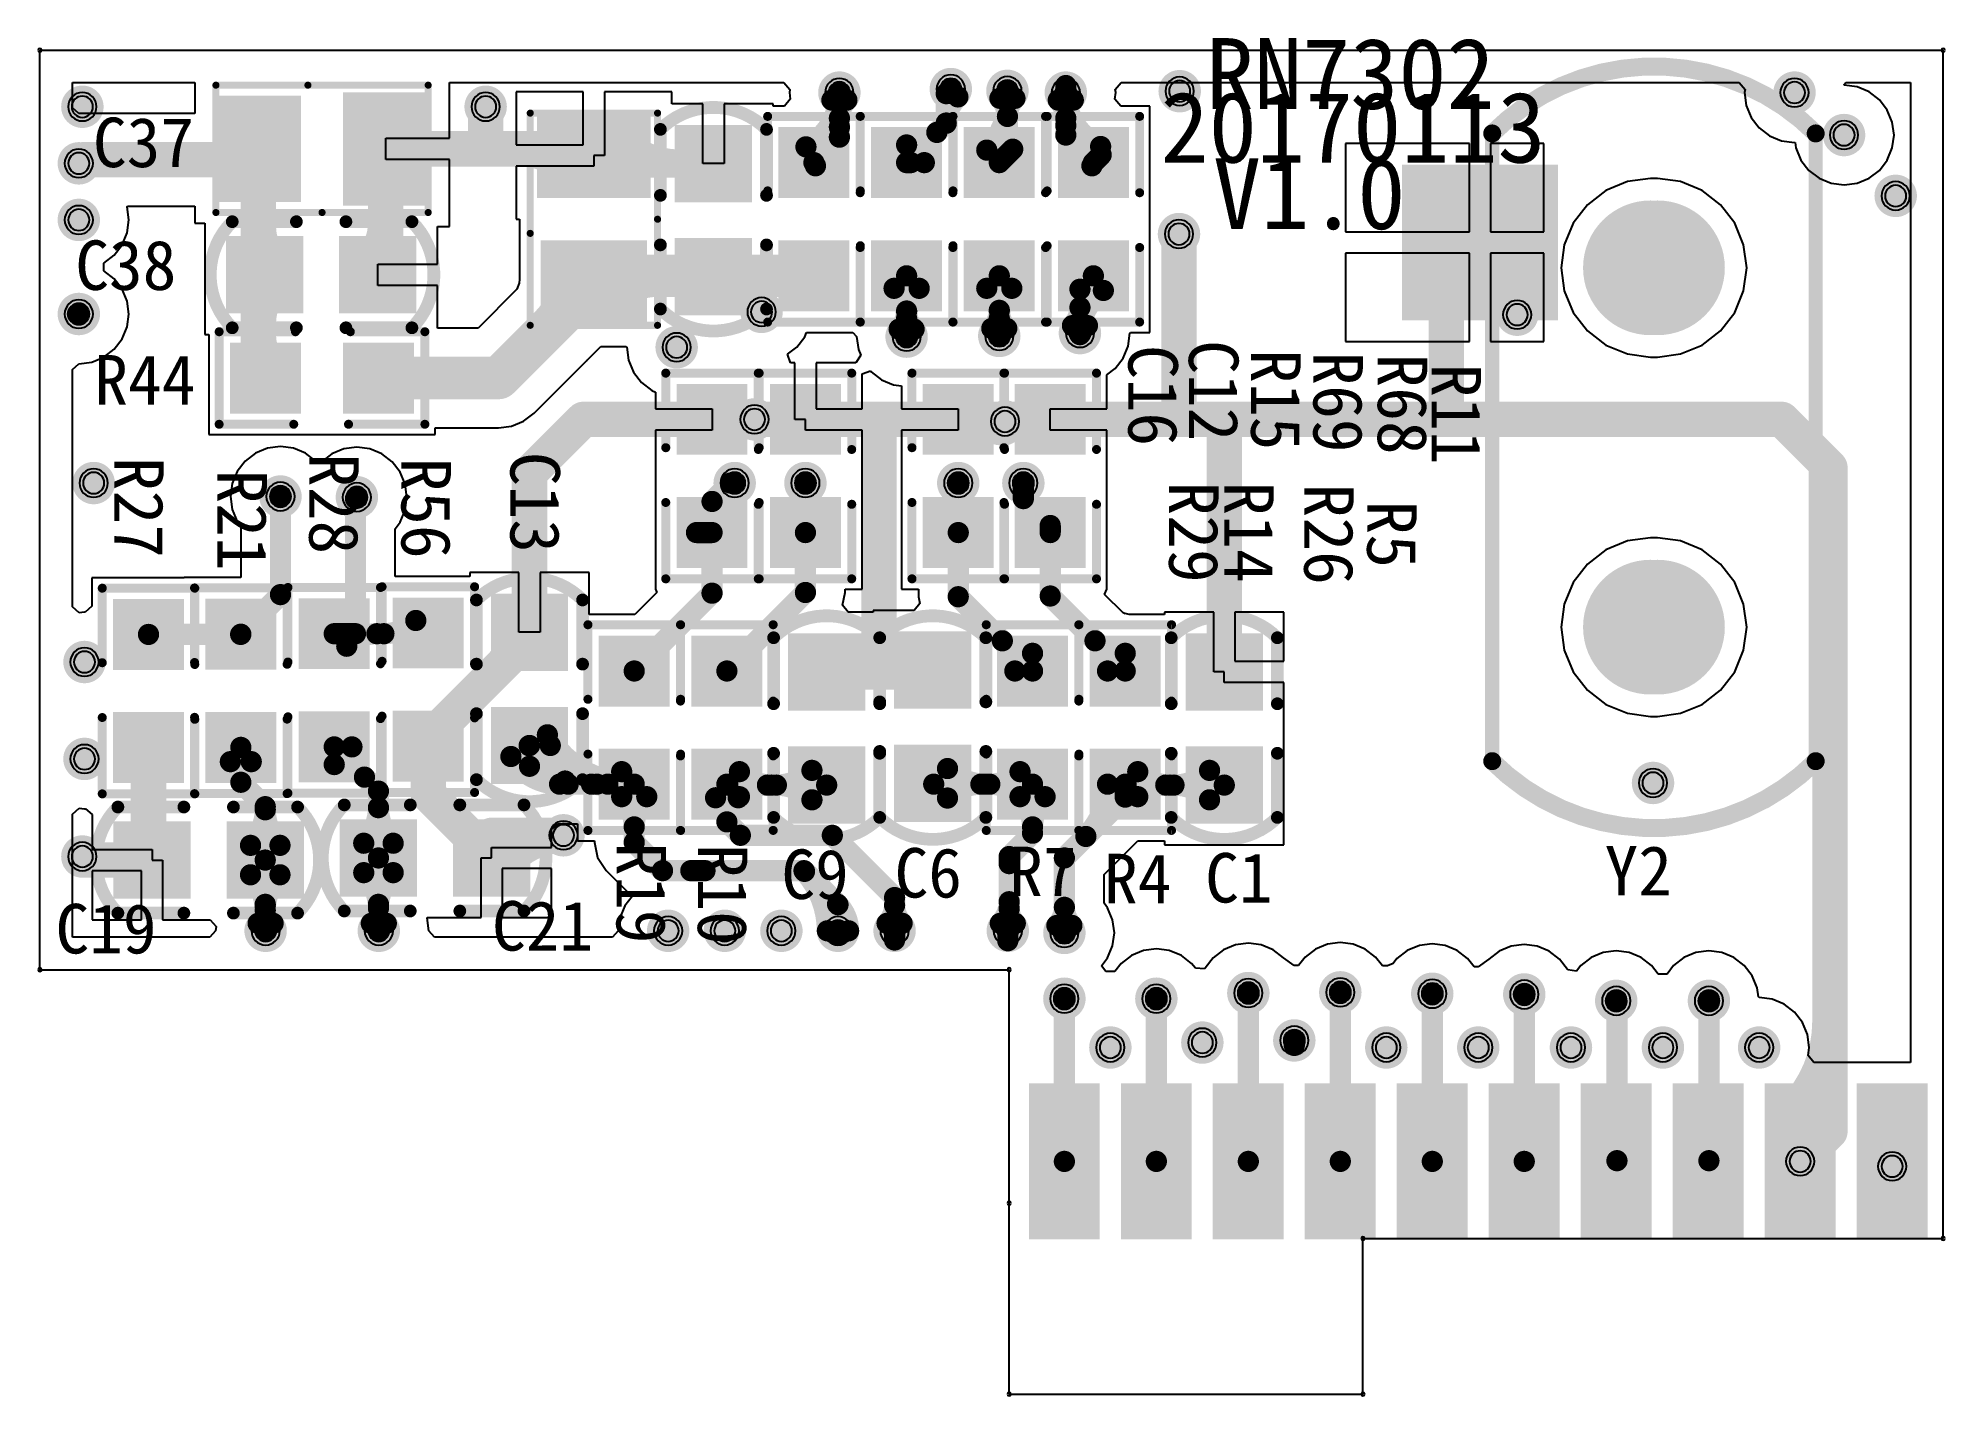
# Model space of a CAD drawing. Header units: inches. Extents: x 32166 to 66782, y 2386 to 7162.
# Drawn here: x 66266.26 to 66293.21, y 6866.44 to 6885.63 of the extents above; entities that cross this region are included whole.
import ezdxf

# ---------------------------------------------------------------- set-up
doc = ezdxf.new("R2010")
doc.units = ezdxf.units.IN
doc.header["$LTSCALE"] = 0.64311
doc.header["$MEASUREMENT"] = 0
for name, color, linetype in [('KEEPOUTLAYER', 6, 'CONTINUOUS'), ('MULTILAYER', 9, 'CONTINUOUS'), ('TOPLAYER', 1, 'CONTINUOUS'), ('TOPOVERLAY', 2, 'CONTINUOUS'), ('TOPPASTE', 8, 'CONTINUOUS'), ('TOPSOLDER', 216, 'CONTINUOUS')]:
    doc.layers.add(name, color=color, linetype=linetype)
doc.styles.get("Standard").update_dxf_attribs({"font": 'txt', "width": 0.8})

msp = doc.modelspace()

# ---------------------------------------------------------------- texts
at = {"layer": 'TOPOVERLAY'}
for s, height, rotation, p in [('RN7302', 1, 360, (66282.766, 6884.632)), ('20170113', 1, 360, (66282.126, 6883.872)), ('C37', 0.7, 360, (66267.036, 6883.808)), ('V1.0', 1, 360, (66282.866, 6882.932)), ('C38', 0.7, 360, (66266.786, 6882.072)), ('R44', 0.7, 360, (66267.056, 6880.452)), ('C16', 0.7, 270, (66281.67, 6881.293)), ('C12', 0.7, 270, (66282.526, 6881.362)), ('R15', 0.7, 270, (66283.406, 6881.232)), ('R69', 0.7, 270, (66284.286, 6881.202)), ('R68', 0.7, 270, (66285.196, 6881.172)), ('R11', 0.7, 270, (66285.956, 6881.032)), ('R27', 0.7, 270, (66267.336, 6879.712)), ('R28', 0.7, 270, (66270.093, 6879.764)), ('R56', 0.7, 270, (66271.396, 6879.702)), ('C13', 0.7, 270, (66272.936, 6879.782)), ('R21', 0.7, 270, (66268.796, 6879.532)), ('R29', 0.7, 270, (66282.246, 6879.362)), ('R14', 0.7, 270, (66283.026, 6879.362)), ('R26', 0.7, 270, (66284.156, 6879.332)), ('R5', 0.7, 270, (66285.046, 6879.092)), ('R19', 0.7, 270, (66274.436, 6874.262)), ('R10', 0.7, 270, (66275.586, 6874.242)), ('C9', 0.7, 360, (66276.766, 6873.462)), ('C6', 0.7, 360, (66278.366, 6873.482)), ('R7', 0.7, 360, (66279.986, 6873.502)), ('Y2', 0.7, 360, (66288.401, 6873.512)), ('R4', 0.7, 360, (66281.327, 6873.401)), ('C1', 0.7, 360, (66282.756, 6873.412)), ('C19', 0.7, 360, (66266.506, 6872.692)), ('C21', 0.7, 360, (66272.676, 6872.732))]:
    msp.add_text(s, height=height, rotation=rotation, dxfattribs=at).set_placement(p)

# ---------------------------------------------------------------- linework, layer by layer
at = {"layer": 'KEEPOUTLAYER'}
for p, q in [((66266.286, 6872.462), (66266.286, 6885.462)), ((66266.286, 6885.462), (66293.186, 6885.462)), ((66293.186, 6868.662), (66293.186, 6885.462)), ((66266.286, 6872.462), (66279.986, 6872.462)), ((66279.986, 6869.162), (66279.986, 6872.462)), ((66279.986, 6866.462), (66279.986, 6869.162)), ((66284.986, 6868.662), (66293.186, 6868.662)), ((66284.986, 6866.462), (66284.986, 6868.662)), ((66279.986, 6866.462), (66284.986, 6866.462))]:
    msp.add_line(p, q, dxfattribs=at)
for centre, start, end in [((66266.286, 6885.462), 0, 180), ((66266.286, 6885.462), 0, 180), ((66266.286, 6885.462), 180, 0), ((66266.286, 6885.462), 180, 0), ((66293.186, 6885.462), 0, 180), ((66293.186, 6885.462), 0, 180), ((66293.186, 6885.462), 180, 0), ((66293.186, 6885.462), 180, 0), ((66266.286, 6872.462), 0, 180), ((66266.286, 6872.462), 0, 180), ((66266.286, 6872.462), 180, 0), ((66266.286, 6872.462), 180, 0), ((66279.986, 6872.462), 0, 180), ((66279.986, 6872.462), 0, 180), ((66279.986, 6872.462), 180, 0), ((66279.986, 6872.462), 180, 0), ((66279.986, 6869.162), 0, 180), ((66279.986, 6869.162), 0, 180), ((66279.986, 6869.162), 180, 0), ((66279.986, 6869.162), 180, 0), ((66284.986, 6868.662), 0, 180), ((66284.986, 6868.662), 0, 180), ((66284.986, 6868.662), 180, 0), ((66284.986, 6868.662), 180, 0), ((66293.186, 6868.662), 0, 180), ((66293.186, 6868.662), 0, 180), ((66293.186, 6868.662), 180, 0), ((66293.186, 6868.662), 180, 0), ((66279.986, 6866.462), 0, 180), ((66279.986, 6866.462), 0, 180), ((66279.986, 6866.462), 180, 0), ((66279.986, 6866.462), 180, 0), ((66284.986, 6866.462), 0, 180), ((66284.986, 6866.462), 0, 180), ((66284.986, 6866.462), 180, 0), ((66284.986, 6866.462), 180, 0)]:
    msp.add_arc(centre, 0.025, start, end, dxfattribs=at)
at = {"layer": 'MULTILAYER', "const_width": 1.7}
for points in [[(66289.149, 6882.385), (66289.049, 6882.385)], [(66289.149, 6877.305), (66289.049, 6877.305)]]:
    msp.add_lwpolyline(points, dxfattribs=at)
at = {"layer": 'MULTILAYER', "const_width": 0.85}
for points in [[(66289.049, 6881.96, 1), (66289.049, 6882.81, 1)], [(66289.149, 6881.96, 1), (66289.149, 6882.81, 1)], [(66289.049, 6876.88, 1), (66289.049, 6877.73, 1)], [(66289.149, 6876.88, 1), (66289.149, 6877.73, 1)]]:
    msp.add_lwpolyline(points, format="xyb", close=True, dxfattribs=at)
at = {"layer": 'MULTILAYER'}
for centre, start, end in [((66277.586, 6884.862), 0, 180), ((66279.161, 6884.912), 0, 180), ((66279.961, 6884.887), 0, 180), ((66280.786, 6884.862), 0, 180), ((66282.396, 6884.882), 0, 180), ((66291.086, 6884.862), 0, 180), ((66266.886, 6884.662), 0, 180), ((66266.886, 6884.662), 180, 0), ((66272.586, 6884.662), 0, 180), ((66272.586, 6884.662), 180, 0), ((66277.586, 6884.862), 180, 0), ((66279.161, 6884.912), 180, 0), ((66279.961, 6884.887), 180, 0), ((66280.786, 6884.862), 180, 0), ((66282.396, 6884.882), 180, 0), ((66291.086, 6884.862), 180, 0), ((66291.786, 6884.262), 0, 180), ((66291.786, 6884.262), 180, 0), ((66266.836, 6883.862), 0, 180), ((66266.836, 6883.862), 180, 0), ((66292.516, 6883.402), 0, 180), ((66292.516, 6883.402), 180, 0), ((66266.836, 6883.062), 0, 180), ((66266.836, 6883.062), 180, 0), ((66282.386, 6882.862), 0, 180), ((66282.386, 6882.862), 180, 0), ((66266.836, 6881.732), 0, 180), ((66266.836, 6881.732), 180, 0), ((66276.486, 6881.762), 0, 180), ((66276.486, 6881.762), 180, 0), ((66287.166, 6881.722), 0, 180), ((66287.166, 6881.722), 180, 0), ((66278.536, 6881.412), 0, 180), ((66279.846, 6881.422), 0, 180), ((66279.846, 6881.422), 180, 0), ((66280.986, 6881.462), 0, 180), ((66280.986, 6881.462), 180, 0), ((66275.286, 6881.262), 0, 180), ((66275.286, 6881.262), 180, 0), ((66278.536, 6881.412), 180, 0), ((66276.386, 6880.242), 0, 180), ((66279.926, 6880.212), 0, 180), ((66276.386, 6880.242), 180, 0), ((66279.926, 6880.212), 180, 0), ((66267.046, 6879.342), 0, 180), ((66267.046, 6879.342), 180, 0), ((66269.686, 6879.152), 0, 180), ((66270.766, 6879.142), 0, 180), ((66276.106, 6879.342), 0, 180), ((66276.106, 6879.342), 180, 0), ((66277.106, 6879.342), 0, 180), ((66277.106, 6879.342), 180, 0), ((66279.266, 6879.342), 0, 180), ((66279.266, 6879.342), 180, 0), ((66280.186, 6879.342), 0, 180), ((66280.186, 6879.342), 180, 0), ((66269.686, 6879.152), 180, 0), ((66270.766, 6879.142), 180, 0), ((66266.916, 6876.812), 0, 180), ((66266.916, 6876.812), 180, 0), ((66266.916, 6875.442), 0, 180), ((66266.916, 6875.442), 180, 0), ((66289.086, 6875.102), 0, 180), ((66289.086, 6875.102), 180, 0), ((66273.686, 6874.362), 0, 180), ((66266.886, 6874.062), 0, 180), ((66273.686, 6874.362), 180, 0), ((66266.886, 6874.062), 180, 0), ((66269.476, 6873.012), 0, 180), ((66271.076, 6873.012), 0, 180), ((66275.166, 6873.012), 0, 180), ((66275.966, 6873.012), 0, 180), ((66276.766, 6873.012), 0, 180), ((66277.566, 6873.012), 0, 180), ((66278.366, 6873.012), 0, 180), ((66279.966, 6873.012), 0, 180), ((66280.766, 6872.982), 0, 180), ((66269.476, 6873.012), 180, 0), ((66271.076, 6873.012), 180, 0), ((66275.166, 6873.012), 180, 0), ((66275.966, 6873.012), 180, 0), ((66276.766, 6873.012), 180, 0), ((66277.566, 6873.012), 180, 0), ((66278.366, 6873.012), 180, 0), ((66279.966, 6873.012), 180, 0), ((66280.766, 6872.982), 180, 0), ((66283.366, 6872.132), 0, 180), ((66284.666, 6872.142), 0, 180), ((66285.966, 6872.122), 0, 180), ((66287.266, 6872.112), 0, 180), ((66280.766, 6872.052), 0, 180), ((66280.766, 6872.052), 180, 0), ((66282.066, 6872.052), 0, 180), ((66282.066, 6872.052), 180, 0), ((66283.366, 6872.132), 180, 0), ((66284.666, 6872.142), 180, 0), ((66285.966, 6872.122), 180, 0), ((66287.266, 6872.112), 180, 0), ((66288.566, 6872.022), 0, 180), ((66288.566, 6872.022), 180, 0), ((66289.876, 6872.022), 0, 180), ((66289.876, 6872.022), 180, 0), ((66281.416, 6871.362), 0, 180), ((66282.716, 6871.432), 0, 180), ((66284.016, 6871.462), 0, 180), ((66284.016, 6871.462), 180, 0), ((66285.316, 6871.362), 0, 180), ((66286.616, 6871.362), 0, 180), ((66287.926, 6871.362), 0, 180), ((66289.226, 6871.362), 0, 180), ((66290.586, 6871.362), 0, 180), ((66281.416, 6871.362), 180, 0), ((66282.716, 6871.432), 180, 0), ((66285.316, 6871.362), 180, 0), ((66286.616, 6871.362), 180, 0), ((66287.926, 6871.362), 180, 0), ((66289.226, 6871.362), 180, 0), ((66290.586, 6871.362), 180, 0), ((66291.166, 6869.752), 0, 180), ((66292.466, 6869.682), 0, 180), ((66291.166, 6869.752), 180, 0), ((66292.466, 6869.682), 180, 0)]:
    msp.add_arc(centre, 0.15, start, end, dxfattribs=at)
at = {"layer": 'TOPLAYER'}
for p, q in [((66266.745, 6884.648), (66266.745, 6885.003)), ((66266.745, 6885.003), (66268.474, 6885.003)), ((66268.474, 6885.003), (66268.474, 6884.568)), ((66272.074, 6884.217), (66272.074, 6885.003)), ((66272.074, 6885.003), (66276.802, 6885.003)), ((66276.802, 6885.003), (66276.886, 6884.908)), ((66281.486, 6884.908), (66281.57, 6885.003)), ((66281.57, 6885.003), (66290.302, 6885.003)), ((66290.302, 6885.003), (66290.386, 6884.908)), ((66291.786, 6884.976), (66291.81, 6885.003)), ((66291.786, 6884.968), (66291.786, 6884.976)), ((66291.969, 6884.944), (66291.786, 6884.968)), ((66291.81, 6885.003), (66292.727, 6885.003)), ((66292.139, 6884.874), (66291.969, 6884.944)), ((66292.727, 6885.003), (66292.727, 6871.152)), ((66266.836, 6884.568), (66266.745, 6884.648)), ((66273.966, 6884.872), (66273.016, 6884.872)), ((66273.016, 6884.872), (66273.016, 6884.122)), ((66273.966, 6884.122), (66273.966, 6884.872)), ((66275.216, 6884.872), (66274.266, 6884.872)), ((66274.266, 6884.872), (66274.266, 6883.972)), ((66275.216, 6884.704), (66275.216, 6884.872)), ((66275.656, 6884.704), (66275.216, 6884.704)), ((66275.656, 6883.859), (66275.656, 6884.704)), ((66276.65, 6884.704), (66275.956, 6884.704)), ((66275.956, 6884.704), (66275.956, 6883.859)), ((66276.65, 6884.672), (66276.65, 6884.704)), ((66276.808, 6884.672), (66276.65, 6884.672)), ((66276.892, 6884.768), (66276.808, 6884.672)), ((66276.886, 6884.908), (66276.88, 6884.862)), ((66276.88, 6884.862), (66276.892, 6884.768)), ((66281.479, 6884.768), (66281.492, 6884.862)), ((66281.563, 6884.672), (66281.479, 6884.768)), ((66281.492, 6884.862), (66281.486, 6884.908)), ((66281.976, 6884.672), (66281.563, 6884.672)), ((66281.976, 6883.072), (66281.976, 6884.672)), ((66290.386, 6884.908), (66290.38, 6884.862)), ((66290.38, 6884.862), (66290.404, 6884.679)), ((66290.404, 6884.679), (66290.474, 6884.509)), ((66292.285, 6884.761), (66292.139, 6884.874)), ((66292.397, 6884.615), (66292.285, 6884.761)), ((66266.862, 6884.565), (66266.836, 6884.568)), ((66266.886, 6884.568), (66266.862, 6884.565)), ((66268.474, 6884.568), (66266.886, 6884.568)), ((66290.474, 6884.509), (66290.587, 6884.363)), ((66292.468, 6884.445), (66292.397, 6884.615)), ((66292.492, 6884.262), (66292.468, 6884.445)), ((66271.173, 6883.917), (66271.173, 6884.217)), ((66271.173, 6884.217), (66272.074, 6884.217)), ((66273.016, 6884.122), (66273.966, 6884.122)), ((66286.491, 6884.142), (66284.741, 6884.142)), ((66284.741, 6884.142), (66284.741, 6882.892)), ((66286.491, 6882.892), (66286.491, 6884.142)), ((66287.541, 6884.142), (66286.791, 6884.142)), ((66286.791, 6884.142), (66286.791, 6882.892)), ((66287.541, 6882.892), (66287.541, 6884.142)), ((66290.587, 6884.363), (66290.733, 6884.251)), ((66290.733, 6884.251), (66290.903, 6884.18)), ((66290.903, 6884.18), (66291.086, 6884.156)), ((66291.086, 6884.156), (66291.094, 6884.157)), ((66291.094, 6884.157), (66291.104, 6884.079)), ((66292.468, 6884.079), (66292.492, 6884.262)), ((66272.074, 6883.917), (66271.173, 6883.917)), ((66272.074, 6882.967), (66272.074, 6883.917)), ((66274.266, 6883.972), (66274.116, 6883.972)), ((66274.116, 6883.972), (66274.116, 6883.822)), ((66275.956, 6883.859), (66275.656, 6883.859)), ((66291.104, 6884.079), (66291.174, 6883.909)), ((66291.174, 6883.909), (66291.287, 6883.763)), ((66292.285, 6883.763), (66292.397, 6883.909)), ((66292.397, 6883.909), (66292.468, 6884.079)), ((66274.116, 6883.822), (66273.016, 6883.822)), ((66273.016, 6883.822), (66273.016, 6883.072)), ((66288.723, 6883.603), (66288.419, 6883.477)), ((66289.049, 6883.646), (66288.723, 6883.603)), ((66289.149, 6883.646), (66289.049, 6883.646)), ((66289.475, 6883.603), (66289.149, 6883.646)), ((66289.779, 6883.477), (66289.475, 6883.603)), ((66291.287, 6883.763), (66291.433, 6883.651)), ((66291.433, 6883.651), (66291.603, 6883.58)), ((66291.603, 6883.58), (66291.786, 6883.556)), ((66291.786, 6883.556), (66291.969, 6883.58)), ((66291.969, 6883.58), (66292.139, 6883.651)), ((66292.139, 6883.651), (66292.285, 6883.763)), ((66288.419, 6883.477), (66288.158, 6883.277)), ((66290.041, 6883.277), (66289.779, 6883.477)), ((66267.518, 6883.245), (66267.526, 6883.257)), ((66267.542, 6883.062), (66267.518, 6883.245)), ((66267.518, 6882.879), (66267.542, 6883.062)), ((66267.526, 6883.257), (66268.474, 6883.257)), ((66268.474, 6883.257), (66268.474, 6883.017)), ((66273.016, 6883.072), (66273.066, 6883.072)), ((66273.066, 6883.072), (66273.066, 6883.072)), ((66273.066, 6883.072), (66273.066, 6883.072)), ((66273.066, 6883.072), (66273.066, 6883.072)), ((66273.066, 6883.072), (66273.066, 6882.218)), ((66281.976, 6881.472), (66281.976, 6883.072)), ((66288.158, 6883.277), (66287.957, 6883.015)), ((66290.241, 6883.015), (66290.041, 6883.277)), ((66267.447, 6882.709), (66267.518, 6882.879)), ((66268.474, 6883.017), (66268.616, 6883.017)), ((66268.616, 6883.017), (66268.616, 6881.442)), ((66271.905, 6882.437), (66271.905, 6882.967)), ((66271.905, 6882.967), (66272.074, 6882.967)), ((66284.741, 6882.892), (66286.491, 6882.892)), ((66286.791, 6882.892), (66287.541, 6882.892)), ((66287.957, 6883.015), (66287.831, 6882.711)), ((66290.367, 6882.711), (66290.241, 6883.015)), ((66267.189, 6882.451), (66267.335, 6882.563)), ((66267.335, 6882.563), (66267.447, 6882.709)), ((66286.491, 6882.592), (66284.741, 6882.592)), ((66284.741, 6882.592), (66284.741, 6881.342)), ((66286.491, 6881.342), (66286.491, 6882.592)), ((66287.541, 6882.592), (66286.791, 6882.592)), ((66286.791, 6882.592), (66286.791, 6881.342)), ((66287.541, 6881.342), (66287.541, 6882.592)), ((66287.831, 6882.711), (66287.788, 6882.385)), ((66290.41, 6882.385), (66290.367, 6882.711)), ((66267.189, 6882.344), (66267.189, 6882.451)), ((66267.335, 6882.231), (66267.189, 6882.344)), ((66267.447, 6882.085), (66267.335, 6882.231)), ((66271.061, 6882.137), (66271.061, 6882.437)), ((66271.061, 6882.437), (66271.905, 6882.437)), ((66287.788, 6882.385), (66287.831, 6882.059)), ((66290.367, 6882.059), (66290.41, 6882.385)), ((66267.518, 6881.915), (66267.447, 6882.085)), ((66271.905, 6882.137), (66271.061, 6882.137)), ((66271.905, 6881.533), (66271.905, 6882.137)), ((66273.026, 6882.081), (66272.478, 6881.533)), ((66273.062, 6882.168), (66273.026, 6882.081)), ((66273.066, 6882.218), (66273.06, 6882.172)), ((66273.06, 6882.172), (66273.06, 6882.172)), ((66273.06, 6882.172), (66273.062, 6882.168)), ((66287.831, 6882.059), (66287.957, 6881.755)), ((66290.241, 6881.755), (66290.367, 6882.059)), ((66267.542, 6881.732), (66267.518, 6881.915)), ((66267.518, 6881.549), (66267.542, 6881.732)), ((66287.957, 6881.755), (66288.158, 6881.493)), ((66290.041, 6881.493), (66290.241, 6881.755)), ((66267.447, 6881.379), (66267.518, 6881.549)), ((66268.616, 6881.442), (66268.674, 6881.442)), ((66268.674, 6881.442), (66268.674, 6880.027)), ((66272.478, 6881.533), (66271.905, 6881.533)), ((66277.097, 6881.409), (66277.123, 6881.472)), ((66277.123, 6881.472), (66277.777, 6881.472)), ((66277.777, 6881.472), (66277.83, 6881.412)), ((66281.668, 6881.279), (66281.692, 6881.462)), ((66281.692, 6881.462), (66281.701, 6881.472)), ((66281.701, 6881.472), (66281.976, 6881.472)), ((66288.158, 6881.493), (66288.419, 6881.293)), ((66289.779, 6881.293), (66290.041, 6881.493)), ((66267.189, 6881.121), (66267.335, 6881.233)), ((66267.335, 6881.233), (66267.447, 6881.379)), ((66274.028, 6881.086), (66274.214, 6881.272)), ((66274.214, 6881.272), (66274.571, 6881.272)), ((66274.571, 6881.272), (66274.58, 6881.262)), ((66274.58, 6881.262), (66274.604, 6881.079)), ((66276.854, 6881.162), (66276.985, 6881.263)), ((66276.895, 6881.042), (66276.854, 6881.162)), ((66276.985, 6881.263), (66277.097, 6881.409)), ((66277.888, 6881.148), (66277.817, 6881.042)), ((66277.83, 6881.412), (66277.854, 6881.229)), ((66277.854, 6881.229), (66277.888, 6881.148)), ((66281.597, 6881.109), (66281.668, 6881.279)), ((66284.741, 6881.342), (66286.491, 6881.342)), ((66286.791, 6881.342), (66287.541, 6881.342)), ((66288.419, 6881.293), (66288.723, 6881.167)), ((66288.723, 6881.167), (66289.049, 6881.124)), ((66289.149, 6881.124), (66289.475, 6881.167)), ((66289.475, 6881.167), (66289.779, 6881.293)), ((66266.745, 6880.946), (66266.836, 6881.026)), ((66266.745, 6877.592), (66266.745, 6880.946)), ((66266.836, 6881.026), (66267.019, 6881.05)), ((66267.019, 6881.05), (66267.189, 6881.121)), ((66273.27, 6880.328), (66274.018, 6881.075)), ((66274.018, 6881.075), (66274.019, 6881.074)), ((66274.019, 6881.074), (66274.028, 6881.086)), ((66274.604, 6881.079), (66274.674, 6880.909)), ((66274.674, 6880.909), (66274.787, 6880.763)), ((66276.956, 6881.042), (66276.895, 6881.042)), ((66276.956, 6880.242), (66276.956, 6881.042)), ((66277.817, 6881.042), (66277.256, 6881.042)), ((66277.256, 6881.042), (66277.256, 6880.392)), ((66277.906, 6880.886), (66278.026, 6880.927)), ((66277.906, 6880.392), (66277.906, 6880.886)), ((66278.026, 6880.927), (66278.037, 6880.913)), ((66278.037, 6880.913), (66278.183, 6880.801)), ((66281.366, 6880.871), (66281.485, 6880.963)), ((66281.485, 6880.963), (66281.597, 6881.109)), ((66289.049, 6881.124), (66289.149, 6881.124)), ((66274.787, 6880.763), (66274.933, 6880.651)), ((66274.933, 6880.651), (66274.986, 6880.629)), ((66274.986, 6880.629), (66274.986, 6880.392)), ((66278.183, 6880.801), (66278.353, 6880.73)), ((66278.353, 6880.73), (66278.466, 6880.715)), ((66278.466, 6880.715), (66278.466, 6880.392)), ((66281.366, 6880.392), (66281.366, 6880.871)), ((66274.986, 6880.392), (66275.786, 6880.392)), ((66275.786, 6880.392), (66275.786, 6880.092)), ((66277.256, 6880.392), (66277.906, 6880.392)), ((66278.466, 6880.392), (66279.266, 6880.392)), ((66279.266, 6880.392), (66279.266, 6880.092)), ((66280.566, 6880.092), (66280.566, 6880.392)), ((66280.566, 6880.392), (66281.366, 6880.392)), ((66271.874, 6880.027), (66271.874, 6880.121)), ((66271.874, 6880.121), (66272.77, 6880.121)), ((66272.77, 6880.121), (66272.953, 6880.145)), ((66272.953, 6880.145), (66273.123, 6880.215)), ((66273.123, 6880.215), (66273.27, 6880.328)), ((66275.786, 6880.092), (66274.986, 6880.092)), ((66274.986, 6880.092), (66274.986, 6879.442)), ((66277.106, 6880.242), (66276.956, 6880.242)), ((66277.106, 6880.092), (66277.106, 6880.242)), ((66277.906, 6880.092), (66277.106, 6880.092)), ((66277.906, 6879.442), (66277.906, 6880.092)), ((66279.266, 6880.092), (66278.466, 6880.092)), ((66278.466, 6880.092), (66278.466, 6879.442)), ((66281.366, 6880.092), (66280.566, 6880.092)), ((66281.366, 6879.442), (66281.366, 6880.092)), ((66268.674, 6880.027), (66271.874, 6880.027)), ((66269.503, 6879.834), (66269.333, 6879.764)), ((66269.686, 6879.858), (66269.503, 6879.834)), ((66269.869, 6879.834), (66269.686, 6879.858)), ((66270.039, 6879.764), (66269.869, 6879.834)), ((66270.583, 6879.824), (66270.413, 6879.754)), ((66270.766, 6879.848), (66270.583, 6879.824)), ((66270.949, 6879.824), (66270.766, 6879.848)), ((66271.119, 6879.754), (66270.949, 6879.824)), ((66269.187, 6879.651), (66269.074, 6879.505)), ((66269.333, 6879.764), (66269.187, 6879.651)), ((66270.185, 6879.651), (66270.039, 6879.764)), ((66270.193, 6879.641), (66270.185, 6879.651)), ((66270.267, 6879.641), (66270.193, 6879.641)), ((66270.413, 6879.754), (66270.267, 6879.641)), ((66271.265, 6879.641), (66271.119, 6879.754)), ((66271.377, 6879.495), (66271.265, 6879.641)), ((66269.004, 6879.335), (66268.98, 6879.152)), ((66269.074, 6879.505), (66269.004, 6879.335)), ((66271.448, 6879.325), (66271.377, 6879.495)), ((66271.472, 6879.142), (66271.448, 6879.325)), ((66274.986, 6879.442), (66274.986, 6877.842)), ((66277.906, 6877.842), (66277.906, 6879.442)), ((66278.466, 6879.442), (66278.466, 6877.842)), ((66281.366, 6877.842), (66281.366, 6879.442)), ((66268.98, 6879.152), (66269.004, 6878.969)), ((66271.448, 6878.959), (66271.472, 6879.142)), ((66269.004, 6878.969), (66269.074, 6878.799)), ((66269.074, 6878.799), (66269.125, 6878.733)), ((66269.125, 6878.733), (66269.125, 6878.005)), ((66271.307, 6878.697), (66271.377, 6878.789)), ((66271.377, 6878.789), (66271.448, 6878.959)), ((66271.307, 6878.022), (66271.307, 6878.697)), ((66288.723, 6878.523), (66288.419, 6878.397)), ((66289.049, 6878.566), (66288.723, 6878.523)), ((66289.149, 6878.566), (66289.049, 6878.566)), ((66289.475, 6878.523), (66289.149, 6878.566)), ((66289.779, 6878.397), (66289.475, 6878.523)), ((66288.158, 6878.197), (66287.957, 6877.935)), ((66288.419, 6878.397), (66288.158, 6878.197)), ((66290.041, 6878.197), (66289.779, 6878.397)), ((66290.241, 6877.935), (66290.041, 6878.197)), ((66268.326, 6878.002), (66267.021, 6878.002)), ((66267.021, 6878.002), (66267.021, 6877.601)), ((66269.125, 6878.005), (66268.326, 6878.005)), ((66268.326, 6878.005), (66268.326, 6878.002)), ((66272.361, 6878.022), (66271.307, 6878.022)), ((66273.056, 6878.077), (66272.361, 6878.077)), ((66272.361, 6878.077), (66272.361, 6878.022)), ((66273.056, 6877.232), (66273.056, 6878.077)), ((66274.05, 6878.077), (66273.356, 6878.077)), ((66273.356, 6878.077), (66273.356, 6877.232)), ((66274.05, 6877.485), (66274.05, 6878.077)), ((66287.957, 6877.935), (66287.831, 6877.631)), ((66290.367, 6877.631), (66290.241, 6877.935)), ((66275.005, 6877.797), (66274.693, 6877.485)), ((66274.986, 6877.842), (66274.986, 6877.842)), ((66274.986, 6877.842), (66274.986, 6877.842)), ((66274.986, 6877.842), (66275.005, 6877.797)), ((66277.631, 6877.615), (66277.667, 6877.795)), ((66277.667, 6877.795), (66277.667, 6877.842)), ((66277.667, 6877.842), (66277.906, 6877.842)), ((66278.466, 6877.842), (66278.705, 6877.842)), ((66278.724, 6877.64), (66278.643, 6877.542)), ((66278.705, 6877.842), (66278.705, 6877.735)), ((66278.705, 6877.735), (66278.724, 6877.64)), ((66281.335, 6877.768), (66281.366, 6877.842)), ((66281.598, 6877.506), (66281.335, 6877.768)), ((66281.366, 6877.842), (66281.366, 6877.842)), ((66281.366, 6877.842), (66281.366, 6877.842)), ((66266.84, 6877.508), (66266.745, 6877.592)), ((66266.916, 6877.518), (66266.84, 6877.508)), ((66266.925, 6877.517), (66266.916, 6877.518)), ((66267.021, 6877.601), (66266.925, 6877.517)), ((66274.693, 6877.485), (66274.05, 6877.485)), ((66277.711, 6877.517), (66277.631, 6877.615)), ((66278.061, 6877.517), (66277.711, 6877.517)), ((66278.643, 6877.542), (66278.061, 6877.542)), ((66278.061, 6877.542), (66278.061, 6877.517)), ((66281.625, 6877.495), (66281.598, 6877.506)), ((66281.626, 6877.496), (66281.625, 6877.495)), ((66281.68, 6877.485), (66281.626, 6877.496)), ((66281.626, 6877.496), (66281.626, 6877.496)), ((66282.181, 6877.485), (66281.68, 6877.485)), ((66282.876, 6877.517), (66282.181, 6877.517)), ((66282.181, 6877.517), (66282.181, 6877.485)), ((66282.876, 6876.672), (66282.876, 6877.517)), ((66283.87, 6877.517), (66283.176, 6877.517)), ((66283.176, 6877.517), (66283.176, 6876.822)), ((66283.87, 6876.822), (66283.87, 6877.517)), ((66287.831, 6877.631), (66287.788, 6877.305)), ((66290.41, 6877.305), (66290.367, 6877.631)), ((66273.356, 6877.232), (66273.056, 6877.232)), ((66287.788, 6877.305), (66287.831, 6876.979)), ((66290.367, 6876.979), (66290.41, 6877.305)), ((66287.831, 6876.979), (66287.957, 6876.675)), ((66290.241, 6876.675), (66290.367, 6876.979)), ((66283.026, 6876.672), (66282.876, 6876.672)), ((66283.026, 6876.522), (66283.026, 6876.672)), ((66283.176, 6876.822), (66283.87, 6876.822)), ((66287.957, 6876.675), (66288.158, 6876.413)), ((66290.041, 6876.413), (66290.241, 6876.675)), ((66283.87, 6876.522), (66283.026, 6876.522)), ((66283.87, 6875.828), (66283.87, 6876.522)), ((66288.158, 6876.413), (66288.419, 6876.213)), ((66289.779, 6876.213), (66290.041, 6876.413)), ((66288.419, 6876.213), (66288.723, 6876.087)), ((66288.723, 6876.087), (66289.049, 6876.044)), ((66289.049, 6876.044), (66289.149, 6876.044)), ((66289.149, 6876.044), (66289.475, 6876.087)), ((66289.475, 6876.087), (66289.779, 6876.213)), ((66283.87, 6874.228), (66283.87, 6875.828)), ((66266.745, 6874.662), (66266.84, 6874.746)), ((66266.84, 6874.746), (66266.916, 6874.736)), ((66266.916, 6874.736), (66266.931, 6874.738)), ((66266.931, 6874.738), (66267.026, 6874.654)), ((66266.745, 6872.921), (66266.745, 6874.662)), ((66267.026, 6874.654), (66267.026, 6874.162)), ((66273.515, 6874.442), (66273.611, 6874.526)), ((66273.515, 6874.192), (66273.515, 6874.442)), ((66273.611, 6874.526), (66273.631, 6874.523)), ((66273.631, 6874.524), (66273.692, 6874.536)), ((66273.631, 6874.523), (66273.631, 6874.524)), ((66273.692, 6874.536), (66273.753, 6874.524)), ((66273.753, 6874.524), (66273.886, 6874.524)), ((66273.886, 6874.524), (66273.886, 6874.285)), ((66267.026, 6874.162), (66267.871, 6874.162)), ((66267.871, 6874.162), (66267.871, 6874.012)), ((66272.671, 6874.042), (66272.671, 6874.192)), ((66272.671, 6874.192), (66273.515, 6874.192)), ((66273.886, 6874.285), (66274.125, 6874.285)), ((66274.125, 6874.285), (66274.125, 6874.262)), ((66274.125, 6874.262), (66274.168, 6874.048)), ((66281.327, 6873.81), (66281.802, 6874.285)), ((66281.802, 6874.285), (66282.181, 6874.285)), ((66282.181, 6874.285), (66282.181, 6874.228)), ((66282.181, 6874.228), (66283.87, 6874.228)), ((66267.871, 6874.012), (66268.021, 6874.012)), ((66268.021, 6874.012), (66268.021, 6873.168)), ((66272.521, 6873.198), (66272.521, 6874.042)), ((66272.521, 6874.042), (66272.671, 6874.042)), ((66273.515, 6873.892), (66272.821, 6873.892)), ((66272.821, 6873.892), (66272.821, 6873.198)), ((66273.515, 6873.198), (66273.515, 6873.892)), ((66274.168, 6874.048), (66274.289, 6873.866)), ((66267.721, 6873.862), (66267.026, 6873.862)), ((66267.026, 6873.862), (66267.026, 6873.168)), ((66267.721, 6873.168), (66267.721, 6873.862)), ((66274.289, 6873.866), (66274.657, 6873.498)), ((66281.327, 6873.401), (66281.327, 6873.81)), ((66274.554, 6873.365), (66274.484, 6873.195)), ((66274.657, 6873.498), (66274.554, 6873.365)), ((66281.377, 6873.335), (66281.327, 6873.401)), ((66281.448, 6873.165), (66281.377, 6873.335)), ((66267.026, 6873.168), (66267.721, 6873.168)), ((66268.021, 6873.168), (66268.694, 6873.168)), ((66268.694, 6873.168), (66268.778, 6873.072)), ((66268.778, 6873.072), (66268.77, 6873.012)), ((66271.758, 6873.195), (66271.76, 6873.198)), ((66271.782, 6873.012), (66271.758, 6873.195)), ((66271.76, 6873.198), (66272.521, 6873.198)), ((66272.821, 6873.198), (66273.515, 6873.198)), ((66274.484, 6873.195), (66274.46, 6873.012)), ((66281.472, 6872.982), (66281.448, 6873.165)), ((66268.69, 6872.921), (66266.745, 6872.921)), ((66268.77, 6873.012), (66268.69, 6872.921)), ((66271.862, 6872.921), (66271.782, 6873.012)), ((66274.38, 6872.921), (66271.862, 6872.921)), ((66274.46, 6873.012), (66274.38, 6872.921)), ((66281.377, 6872.629), (66281.448, 6872.799)), ((66281.448, 6872.799), (66281.472, 6872.982)), ((66283.183, 6872.814), (66283.013, 6872.744)), ((66283.366, 6872.838), (66283.183, 6872.814)), ((66283.549, 6872.814), (66283.366, 6872.838)), ((66283.719, 6872.744), (66283.549, 6872.814)), ((66284.483, 6872.824), (66284.313, 6872.754)), ((66284.666, 6872.848), (66284.483, 6872.824)), ((66284.849, 6872.824), (66284.666, 6872.848)), ((66285.019, 6872.754), (66284.849, 6872.824)), ((66285.783, 6872.804), (66285.613, 6872.734)), ((66285.966, 6872.828), (66285.783, 6872.804)), ((66286.149, 6872.804), (66285.966, 6872.828)), ((66286.319, 6872.734), (66286.149, 6872.804)), ((66287.083, 6872.794), (66286.913, 6872.724)), ((66287.266, 6872.818), (66287.083, 6872.794)), ((66287.449, 6872.794), (66287.266, 6872.818)), ((66287.619, 6872.724), (66287.449, 6872.794)), ((66281.291, 6872.517), (66281.377, 6872.629)), ((66281.567, 6872.551), (66281.479, 6872.438)), ((66281.713, 6872.664), (66281.567, 6872.551)), ((66281.883, 6872.734), (66281.713, 6872.664)), ((66282.066, 6872.758), (66281.883, 6872.734)), ((66282.249, 6872.734), (66282.066, 6872.758)), ((66282.419, 6872.664), (66282.249, 6872.734)), ((66282.565, 6872.551), (66282.419, 6872.664)), ((66282.618, 6872.482), (66282.565, 6872.551)), ((66282.867, 6872.631), (66282.754, 6872.485)), ((66283.013, 6872.744), (66282.867, 6872.631)), ((66283.865, 6872.631), (66283.719, 6872.744)), ((66284.016, 6872.523), (66283.865, 6872.631)), ((66283.865, 6872.631), (66283.865, 6872.631)), ((66283.865, 6872.631), (66283.865, 6872.631)), ((66284.076, 6872.523), (66284.016, 6872.523)), ((66284.167, 6872.641), (66284.076, 6872.523)), ((66284.313, 6872.754), (66284.167, 6872.641)), ((66285.165, 6872.641), (66285.019, 6872.754)), ((66285.26, 6872.518), (66285.165, 6872.641)), ((66285.413, 6872.551), (66285.332, 6872.518)), ((66285.467, 6872.621), (66285.413, 6872.551)), ((66285.613, 6872.734), (66285.467, 6872.621)), ((66286.465, 6872.621), (66286.319, 6872.734)), ((66286.556, 6872.503), (66286.465, 6872.621)), ((66286.767, 6872.611), (66286.616, 6872.503)), ((66286.913, 6872.724), (66286.767, 6872.611)), ((66286.767, 6872.611), (66286.767, 6872.611)), ((66286.767, 6872.611), (66286.767, 6872.611)), ((66287.765, 6872.611), (66287.619, 6872.724)), ((66287.877, 6872.465), (66287.765, 6872.611)), ((66288.067, 6872.521), (66288.006, 6872.442)), ((66288.213, 6872.634), (66288.067, 6872.521)), ((66288.383, 6872.704), (66288.213, 6872.634)), ((66288.566, 6872.728), (66288.383, 6872.704)), ((66288.749, 6872.704), (66288.566, 6872.728)), ((66288.919, 6872.634), (66288.749, 6872.704)), ((66289.065, 6872.521), (66288.919, 6872.634)), ((66289.157, 6872.401), (66289.065, 6872.521)), ((66289.377, 6872.521), (66289.284, 6872.401)), ((66289.523, 6872.634), (66289.377, 6872.521)), ((66289.693, 6872.704), (66289.523, 6872.634)), ((66289.876, 6872.728), (66289.693, 6872.704)), ((66290.059, 6872.704), (66289.876, 6872.728)), ((66290.229, 6872.634), (66290.059, 6872.704)), ((66290.375, 6872.521), (66290.229, 6872.634)), ((66290.487, 6872.375), (66290.375, 6872.521)), ((66281.352, 6872.438), (66281.291, 6872.517)), ((66281.479, 6872.438), (66281.352, 6872.438)), ((66282.745, 6872.475), (66282.618, 6872.482)), ((66282.754, 6872.485), (66282.745, 6872.475)), ((66282.754, 6872.485), (66282.754, 6872.485)), ((66282.754, 6872.485), (66282.754, 6872.485)), ((66285.332, 6872.518), (66285.26, 6872.518)), ((66286.616, 6872.503), (66286.556, 6872.503)), ((66287.88, 6872.459), (66287.877, 6872.465)), ((66288.006, 6872.442), (66287.88, 6872.459)), ((66289.284, 6872.401), (66289.157, 6872.401)), ((66290.558, 6872.205), (66290.487, 6872.375)), ((66290.575, 6872.077), (66290.558, 6872.205)), ((66290.586, 6872.068), (66290.575, 6872.077)), ((66290.769, 6872.044), (66290.586, 6872.068)), ((66290.939, 6871.974), (66290.769, 6872.044)), ((66291.085, 6871.861), (66290.939, 6871.974)), ((66291.197, 6871.715), (66291.085, 6871.861)), ((66291.268, 6871.545), (66291.197, 6871.715)), ((66291.292, 6871.362), (66291.268, 6871.545)), ((66291.277, 6871.248), (66291.292, 6871.362)), ((66291.361, 6871.152), (66291.277, 6871.248)), ((66292.727, 6871.152), (66291.361, 6871.152))]:
    msp.add_line(p, q, dxfattribs=at)
for points, const_width in [([(66279.011, 6884.912, 1), (66279.311, 6884.912, 1)], 0.3), ([(66279.811, 6884.887, 1), (66280.111, 6884.887, 1)], 0.3), ([(66266.736, 6884.662, 1), (66267.036, 6884.662, 1)], 0.3), ([(66272.436, 6884.662, 1), (66272.736, 6884.662, 1)], 0.3), ([(66277.436, 6884.862, 1), (66277.736, 6884.862, 1)], 0.3), ([(66277.511, 6884.862, 1), (66277.661, 6884.862, 1)], 0.15), ([(66277.511, 6884.862, 1), (66277.661, 6884.862, 1)], 0.15), ([(66277.511, 6884.862, 1), (66277.661, 6884.862, 1)], 0.15), ([(66277.511, 6884.862, 1), (66277.661, 6884.862, 1)], 0.15), ([(66279.021, 6884.847, 1), (66279.171, 6884.847, 1)], 0.15), ([(66279.021, 6884.847, 1), (66279.171, 6884.847, 1)], 0.15), ([(66279.086, 6884.912, 1), (66279.236, 6884.912, 1)], 0.15), ([(66279.186, 6884.801, 1), (66279.336, 6884.801, 1)], 0.15), ([(66279.78, 6884.781, 1), (66279.93, 6884.781, 1)], 0.15), ([(66279.886, 6884.887, 1), (66280.036, 6884.887, 1)], 0.15), ([(66279.992, 6884.781, 1), (66280.142, 6884.781, 1)], 0.15), ([(66280.636, 6884.862, 1), (66280.936, 6884.862, 1)], 0.3), ([(66280.711, 6884.962, 1), (66280.861, 6884.962, 1)], 0.15), ([(66280.711, 6884.862, 1), (66280.861, 6884.862, 1)], 0.15), ([(66280.711, 6884.862, 1), (66280.861, 6884.862, 1)], 0.15), ([(66280.711, 6884.862, 1), (66280.861, 6884.862, 1)], 0.15), ([(66282.246, 6884.882, 1), (66282.546, 6884.882, 1)], 0.3), ([(66290.936, 6884.862, 1), (66291.236, 6884.862, 1)], 0.3), ([(66272.461, 6884.662, 1), (66272.711, 6884.662, 1)], 0.25), ([(66277.405, 6884.756, 1), (66277.555, 6884.756, 1)], 0.15), ([(66277.511, 6884.5, 1), (66277.661, 6884.5, 1)], 0.15), ([(66277.511, 6884.5, 1), (66277.661, 6884.5, 1)], 0.15), ([(66277.617, 6884.756, 1), (66277.767, 6884.756, 1)], 0.15), ([(66279.886, 6884.753, 1), (66280.036, 6884.753, 1)], 0.15), ([(66279.886, 6884.525, 1), (66280.036, 6884.525, 1)], 0.15), ([(66279.886, 6884.525, 1), (66280.036, 6884.525, 1)], 0.15), ([(66280.605, 6884.756, 1), (66280.755, 6884.756, 1)], 0.15), ([(66280.711, 6884.5, 1), (66280.861, 6884.5, 1)], 0.15), ([(66280.711, 6884.5, 1), (66280.861, 6884.5, 1)], 0.15), ([(66280.817, 6884.756, 1), (66280.967, 6884.756, 1)], 0.15), ([(66271.225, 6884.244, 1), (66271.475, 6884.244, 1)], 0.25), ([(66274.428, 6884.184, 1), (66274.628, 6884.184, 1)], 0.2), ([(66277.511, 6884.375, 1), (66277.661, 6884.375, 1)], 0.15), ([(66277.511, 6884.232, 1), (66277.661, 6884.232, 1)], 0.15), ([(66277.511, 6884.232, 1), (66277.661, 6884.232, 1)], 0.15), ([(66278.888, 6884.299, 1), (66279.038, 6884.299, 1)], 0.15), ([(66278.888, 6884.299, 1), (66279.038, 6884.299, 1)], 0.15), ([(66279.021, 6884.432, 1), (66279.171, 6884.432, 1)], 0.15), ([(66279.021, 6884.432, 1), (66279.171, 6884.432, 1)], 0.15), ([(66279.021, 6884.428, 1), (66279.171, 6884.428, 1)], 0.15), ([(66280.711, 6884.398, 1), (66280.861, 6884.398, 1)], 0.15), ([(66280.711, 6884.262, 1), (66280.861, 6884.262, 1)], 0.15), ([(66280.711, 6884.262, 1), (66280.861, 6884.262, 1)], 0.15), ([(66291.636, 6884.262, 1), (66291.936, 6884.262, 1)], 0.3), ([(66266.686, 6883.862, 1), (66266.986, 6883.862, 1)], 0.3), ([(66266.711, 6883.862, 1), (66266.961, 6883.862, 1)], 0.25), ([(66266.761, 6883.912, 1), (66267.011, 6883.912, 1)], 0.25), ([(66266.761, 6883.912, 1), (66267.011, 6883.912, 1)], 0.25), ([(66269.094, 6883.912, 1), (66269.344, 6883.912, 1)], 0.25), ([(66269.094, 6883.912, 1), (66269.344, 6883.912, 1)], 0.25), ([(66269.249, 6884.067, 1), (66269.499, 6884.067, 1)], 0.25), ([(66269.249, 6884.067, 1), (66269.499, 6884.067, 1)], 0.25), ([(66271.049, 6884.067, 1), (66271.299, 6884.067, 1)], 0.25), ([(66271.049, 6884.067, 1), (66271.299, 6884.067, 1)], 0.25), ([(66271.225, 6883.89, 1), (66271.475, 6883.89, 1)], 0.25), ([(66271.652, 6884.067, 1), (66271.902, 6884.067, 1)], 0.25), ([(66271.652, 6884.067, 1), (66271.902, 6884.067, 1)], 0.25), ([(66272.461, 6884.067, 1), (66272.711, 6884.067, 1)], 0.25), ([(66272.461, 6884.067, 1), (66272.711, 6884.067, 1)], 0.25), ([(66272.461, 6884.067, 1), (66272.711, 6884.067, 1)], 0.25), ([(66272.959, 6884.067, 1), (66273.209, 6884.067, 1)], 0.25), ([(66273.896, 6884.067, 1), (66274.146, 6884.067, 1)], 0.25), ([(66275.533, 6884.032, 1), (66275.733, 6884.032, 1)], 0.2), ([(66277.038, 6884.095, 1), (66277.188, 6884.095, 1)], 0.15), ([(66278.461, 6884.122, 1), (66278.611, 6884.122, 1)], 0.15), ([(66279.594, 6884.049, 1), (66279.744, 6884.049, 1)], 0.15), ([(66279.886, 6883.987, 1), (66280.036, 6883.987, 1)], 0.15), ([(66279.886, 6883.987, 1), (66280.036, 6883.987, 1)], 0.15), ([(66279.886, 6883.987, 1), (66280.036, 6883.987, 1)], 0.15), ([(66279.961, 6884.062, 1), (66280.111, 6884.062, 1)], 0.15), ([(66281.203, 6884.1, 1), (66281.353, 6884.1, 1)], 0.15), ([(66281.211, 6883.982, 1), (66281.361, 6883.982, 1)], 0.15), ([(66269.072, 6883.74, 1), (66269.322, 6883.74, 1)], 0.25), ([(66269.425, 6883.74, 1), (66269.675, 6883.74, 1)], 0.25), ([(66270.872, 6883.69, 1), (66271.122, 6883.69, 1)], 0.25), ([(66271.225, 6883.69, 1), (66271.475, 6883.69, 1)], 0.25), ([(66273.614, 6883.795, 1), (66273.864, 6883.795, 1)], 0.25), ([(66274.129, 6883.859, 1), (66274.329, 6883.859, 1)], 0.2), ([(66275.116, 6883.859, 1), (66275.316, 6883.859, 1)], 0.2), ([(66275.116, 6883.859, 1), (66275.316, 6883.859, 1)], 0.2), ([(66275.212, 6883.859, 1), (66275.412, 6883.859, 1)], 0.2), ([(66275.533, 6883.687, 1), (66275.733, 6883.687, 1)], 0.2), ([(66275.706, 6883.859, 1), (66275.906, 6883.859, 1)], 0.2), ([(66277.151, 6883.872, 1), (66277.301, 6883.872, 1)], 0.15), ([(66277.173, 6883.827, 1), (66277.323, 6883.827, 1)], 0.15), ([(66278.461, 6883.872, 1), (66278.611, 6883.872, 1)], 0.15), ([(66278.461, 6883.872, 1), (66278.611, 6883.872, 1)], 0.15), ([(66278.521, 6883.872, 1), (66278.671, 6883.872, 1)], 0.15), ([(66278.711, 6883.872, 1), (66278.861, 6883.872, 1)], 0.15), ([(66279.771, 6883.872, 1), (66279.921, 6883.872, 1)], 0.15), ([(66281.08, 6883.827, 1), (66281.23, 6883.827, 1)], 0.15), ([(66281.101, 6883.872, 1), (66281.251, 6883.872, 1)], 0.15), ([(66281.101, 6883.872, 1), (66281.251, 6883.872, 1)], 0.15), ([(66281.101, 6883.872, 1), (66281.251, 6883.872, 1)], 0.15), ([(66281.101, 6883.872, 1), (66281.251, 6883.872, 1)], 0.15), ([(66292.366, 6883.402, 1), (66292.666, 6883.402, 1)], 0.3), ([(66266.686, 6883.062, 1), (66266.986, 6883.062, 1)], 0.3), ([(66269.249, 6883.313, 1), (66269.499, 6883.313, 1)], 0.25), ([(66269.249, 6883.313, 1), (66269.499, 6883.313, 1)], 0.25), ([(66271.049, 6883.263, 1), (66271.299, 6883.263, 1)], 0.25), ([(66271.049, 6883.263, 1), (66271.299, 6883.263, 1)], 0.25), ([(66269.249, 6882.967, 1), (66269.499, 6882.967, 1)], 0.25), ([(66271.049, 6883.028, 1), (66271.299, 6883.028, 1)], 0.25), ([(66282.236, 6882.862, 1), (66282.536, 6882.862, 1)], 0.3), ([(66282.261, 6882.862, 1), (66282.511, 6882.862, 1)], 0.25), ([(66289.049, 6881.96, 1), (66289.049, 6882.81, 1)], 0.85), ([(66289.149, 6881.96, 1), (66289.149, 6882.81, 1)], 0.85), ([(66269.249, 6882.374, 1), (66269.499, 6882.374, 1)], 0.25), ([(66269.249, 6882.374, 1), (66269.499, 6882.374, 1)], 0.25), ([(66269.249, 6882.287, 1), (66269.499, 6882.287, 1)], 0.25), ([(66269.336, 6882.287, 1), (66269.586, 6882.287, 1)], 0.25), ([(66269.473, 6882.424, 1), (66269.723, 6882.424, 1)], 0.25), ([(66270.798, 6882.424, 1), (66271.048, 6882.424, 1)], 0.25), ([(66271.049, 6882.399, 1), (66271.299, 6882.399, 1)], 0.25), ([(66274.066, 6882.272, 1), (66274.366, 6882.272, 1)], 0.3), ([(66274.066, 6882.272, 1), (66274.366, 6882.272, 1)], 0.3), ([(66274.84, 6882.272, 1), (66275.14, 6882.272, 1)], 0.3), ([(66275.656, 6882.272, 1), (66275.956, 6882.272, 1)], 0.3), ([(66275.669, 6882.272, 1), (66275.969, 6882.272, 1)], 0.3), ([(66277.076, 6882.272, 1), (66277.376, 6882.272, 1)], 0.3), ([(66286.041, 6882.267, 1), (66286.291, 6882.267, 1)], 0.25), ([(66269.473, 6882.149, 1), (66269.723, 6882.149, 1)], 0.25), ([(66273.616, 6882.172, 1), (66273.916, 6882.172, 1)], 0.3), ([(66273.966, 6882.172, 1), (66274.266, 6882.172, 1)], 0.3), ([(66273.966, 6882.172, 1), (66274.266, 6882.172, 1)], 0.3), ([(66274.257, 6882.031, 1), (66274.557, 6882.031, 1)], 0.3), ([(66278.284, 6882.095, 1), (66278.434, 6882.095, 1)], 0.15), ([(66278.461, 6882.272, 1), (66278.611, 6882.272, 1)], 0.15), ([(66278.638, 6882.095, 1), (66278.788, 6882.095, 1)], 0.15), ([(66279.594, 6882.095, 1), (66279.744, 6882.095, 1)], 0.15), ([(66279.771, 6882.272, 1), (66279.921, 6882.272, 1)], 0.15), ([(66279.948, 6882.095, 1), (66280.098, 6882.095, 1)], 0.15), ([(66280.911, 6882.082, 1), (66281.061, 6882.082, 1)], 0.15), ([(66280.911, 6882.082, 1), (66281.061, 6882.082, 1)], 0.15), ([(66281.101, 6882.272, 1), (66281.251, 6882.272, 1)], 0.15), ([(66266.686, 6881.732, 1), (66266.986, 6881.732, 1)], 0.3), ([(66276.336, 6881.762, 1), (66276.636, 6881.762, 1)], 0.3), ([(66280.911, 6881.824, 1), (66281.061, 6881.824, 1)], 0.15), ([(66280.911, 6881.824, 1), (66281.061, 6881.824, 1)], 0.15), ([(66281.242, 6882.065, 1), (66281.392, 6882.065, 1)], 0.15), ([(66287.016, 6881.722, 1), (66287.316, 6881.722, 1)], 0.3), ([(66266.741, 6881.732, 1), (66266.891, 6881.732, 1)], 0.15), ([(66266.761, 6881.732, 1), (66266.911, 6881.732, 1)], 0.15), ([(66269.249, 6881.606, 1), (66269.499, 6881.606, 1)], 0.25), ([(66273.368, 6881.575, 1), (66273.668, 6881.575, 1)], 0.3), ([(66278.386, 6881.412, 1), (66278.686, 6881.412, 1)], 0.3), ([(66278.461, 6881.774, 1), (66278.611, 6881.774, 1)], 0.15), ([(66278.461, 6881.774, 1), (66278.611, 6881.774, 1)], 0.15), ([(66278.461, 6881.669, 1), (66278.611, 6881.669, 1)], 0.15), ([(66278.461, 6881.669, 1), (66278.611, 6881.669, 1)], 0.15), ([(66279.696, 6881.422, 1), (66279.996, 6881.422, 1)], 0.3), ([(66279.771, 6881.784, 1), (66279.921, 6881.784, 1)], 0.15), ([(66279.771, 6881.784, 1), (66279.921, 6881.784, 1)], 0.15), ([(66279.771, 6881.669, 1), (66279.921, 6881.669, 1)], 0.15), ([(66279.771, 6881.669, 1), (66279.921, 6881.669, 1)], 0.15), ([(66280.836, 6881.462, 1), (66281.136, 6881.462, 1)], 0.3), ([(66280.805, 6881.568, 1), (66280.955, 6881.568, 1)], 0.15), ([(66281.017, 6881.568, 1), (66281.167, 6881.568, 1)], 0.15), ([(66269.249, 6881.43, 1), (66269.499, 6881.43, 1)], 0.25), ([(66275.136, 6881.262, 1), (66275.436, 6881.262, 1)], 0.3), ([(66278.355, 6881.518, 1), (66278.505, 6881.518, 1)], 0.15), ([(66278.461, 6881.412, 1), (66278.611, 6881.412, 1)], 0.15), ([(66278.567, 6881.518, 1), (66278.717, 6881.518, 1)], 0.15), ([(66279.665, 6881.528, 1), (66279.815, 6881.528, 1)], 0.15), ([(66279.771, 6881.422, 1), (66279.921, 6881.422, 1)], 0.15), ([(66279.877, 6881.528, 1), (66280.027, 6881.528, 1)], 0.15), ([(66280.911, 6881.462, 1), (66281.061, 6881.462, 1)], 0.15), ([(66280.911, 6881.44, 1), (66281.061, 6881.44, 1)], 0.15), ([(66269.249, 6880.927, 1), (66269.499, 6880.927, 1)], 0.25), ([(66269.455, 6880.933, 1), (66269.705, 6880.933, 1)], 0.25), ([(66270.924, 6880.827, 1), (66271.224, 6880.827, 1)], 0.3), ([(66272.62, 6880.827, 1), (66272.92, 6880.827, 1)], 0.3), ([(66272.62, 6880.827, 1), (66272.92, 6880.827, 1)], 0.3), ([(66273.841, 6880.242, 1), (66274.091, 6880.242, 1)], 0.25), ([(66273.841, 6880.242, 1), (66274.091, 6880.242, 1)], 0.25), ([(66275.661, 6880.242, 1), (66275.911, 6880.242, 1)], 0.25), ([(66275.661, 6880.242, 1), (66275.911, 6880.242, 1)], 0.25), ([(66276.236, 6880.242, 1), (66276.536, 6880.242, 1)], 0.3), ([(66278.021, 6880.242, 1), (66278.271, 6880.242, 1)], 0.25), ([(66278.021, 6880.242, 1), (66278.271, 6880.242, 1)], 0.25), ([(66278.021, 6880.242, 1), (66278.271, 6880.242, 1)], 0.25), ([(66279.141, 6880.242, 1), (66279.391, 6880.242, 1)], 0.25), ([(66279.141, 6880.242, 1), (66279.391, 6880.242, 1)], 0.25), ([(66279.447, 6880.242, 1), (66279.697, 6880.242, 1)], 0.25), ([(66279.725, 6880.127, 1), (66279.975, 6880.127, 1)], 0.25), ([(66279.776, 6880.212, 1), (66280.076, 6880.212, 1)], 0.3), ([(66279.796, 6880.127, 1), (66280.046, 6880.127, 1)], 0.25), ([(66280.075, 6880.242, 1), (66280.325, 6880.242, 1)], 0.25), ([(66280.441, 6880.242, 1), (66280.691, 6880.242, 1)], 0.25), ([(66280.441, 6880.242, 1), (66280.691, 6880.242, 1)], 0.25), ([(66282.261, 6880.322, 1), (66282.511, 6880.322, 1)], 0.25), ([(66282.901, 6880.182, 1), (66283.151, 6880.182, 1)], 0.25), ([(66286.041, 6880.242, 1), (66286.291, 6880.242, 1)], 0.25), ([(66286.041, 6880.242, 1), (66286.291, 6880.242, 1)], 0.25), ([(66286.041, 6880.242, 1), (66286.291, 6880.242, 1)], 0.25), ([(66290.781, 6880.242, 1), (66291.031, 6880.242, 1)], 0.25), ([(66290.781, 6880.242, 1), (66291.031, 6880.242, 1)], 0.25), ([(66291.461, 6879.562, 1), (66291.711, 6879.562, 1)], 0.25), ([(66291.461, 6879.562, 1), (66291.711, 6879.562, 1)], 0.25), ([(66266.896, 6879.342, 1), (66267.196, 6879.342, 1)], 0.3), ([(66273.081, 6879.482, 1), (66273.331, 6879.482, 1)], 0.25), ([(66273.081, 6879.482, 1), (66273.331, 6879.482, 1)], 0.25), ([(66275.956, 6879.342, 1), (66276.256, 6879.342, 1)], 0.3), ([(66276.956, 6879.342, 1), (66277.256, 6879.342, 1)], 0.3), ([(66279.116, 6879.342, 1), (66279.416, 6879.342, 1)], 0.3), ([(66280.036, 6879.342, 1), (66280.336, 6879.342, 1)], 0.3), ([(66269.536, 6879.152, 1), (66269.836, 6879.152, 1)], 0.3), ([(66269.611, 6879.152, 1), (66269.761, 6879.152, 1)], 0.15), ([(66270.616, 6879.142, 1), (66270.916, 6879.142, 1)], 0.3), ([(66270.671, 6879.122, 1), (66270.821, 6879.122, 1)], 0.15), ([(66270.671, 6879.122, 1), (66270.821, 6879.122, 1)], 0.15), ([(66270.691, 6879.142, 1), (66270.841, 6879.142, 1)], 0.15), ([(66275.971, 6879.342, 1), (66276.121, 6879.342, 1)], 0.15), ([(66275.971, 6879.342, 1), (66276.121, 6879.342, 1)], 0.15), ([(66276.031, 6879.342, 1), (66276.181, 6879.342, 1)], 0.15), ([(66277.031, 6879.342, 1), (66277.181, 6879.342, 1)], 0.15), ([(66277.031, 6879.342, 1), (66277.181, 6879.342, 1)], 0.15), ([(66277.031, 6879.342, 1), (66277.181, 6879.342, 1)], 0.15), ([(66279.191, 6879.342, 1), (66279.341, 6879.342, 1)], 0.15), ([(66280.111, 6879.342, 1), (66280.261, 6879.342, 1)], 0.15), ([(66280.111, 6879.122, 1), (66280.261, 6879.122, 1)], 0.15), ([(66280.111, 6879.122, 1), (66280.261, 6879.122, 1)], 0.15), ([(66275.711, 6879.082, 1), (66275.861, 6879.082, 1)], 0.15), ([(66275.711, 6879.082, 1), (66275.861, 6879.082, 1)], 0.15), ([(66275.491, 6878.642, 1), (66275.641, 6878.642, 1)], 0.15), ([(66275.711, 6878.642, 1), (66275.861, 6878.642, 1)], 0.15), ([(66275.711, 6878.642, 1), (66275.861, 6878.642, 1)], 0.15), ([(66275.711, 6878.642, 1), (66275.861, 6878.642, 1)], 0.15), ([(66277.031, 6878.642, 1), (66277.181, 6878.642, 1)], 0.15), ([(66277.031, 6878.642, 1), (66277.181, 6878.642, 1)], 0.15), ([(66279.191, 6878.642, 1), (66279.341, 6878.642, 1)], 0.15), ([(66279.191, 6878.642, 1), (66279.341, 6878.642, 1)], 0.15), ([(66280.491, 6878.742, 1), (66280.641, 6878.742, 1)], 0.15), ([(66280.491, 6878.742, 1), (66280.641, 6878.742, 1)], 0.15), ([(66280.491, 6878.642, 1), (66280.641, 6878.642, 1)], 0.15), ([(66280.491, 6878.642, 1), (66280.641, 6878.642, 1)], 0.15), ([(66269.611, 6877.765, 1), (66269.761, 6877.765, 1)], 0.15), ([(66269.611, 6877.765, 1), (66269.761, 6877.765, 1)], 0.15), ([(66273.081, 6877.702, 1), (66273.331, 6877.702, 1)], 0.25), ([(66273.081, 6877.702, 1), (66273.331, 6877.702, 1)], 0.25), ([(66275.711, 6877.785, 1), (66275.861, 6877.785, 1)], 0.15), ([(66275.711, 6877.785, 1), (66275.861, 6877.785, 1)], 0.15), ([(66277.031, 6877.795, 1), (66277.181, 6877.795, 1)], 0.15), ([(66277.031, 6877.795, 1), (66277.181, 6877.795, 1)], 0.15), ([(66289.049, 6876.88, 1), (66289.049, 6877.73, 1)], 0.85), ([(66289.149, 6876.88, 1), (66289.149, 6877.73, 1)], 0.85), ([(66279.191, 6877.735, 1), (66279.341, 6877.735, 1)], 0.15), ([(66279.191, 6877.735, 1), (66279.341, 6877.735, 1)], 0.15), ([(66280.491, 6877.745, 1), (66280.641, 6877.745, 1)], 0.15), ([(66280.491, 6877.745, 1), (66280.641, 6877.745, 1)], 0.15), ([(66271.524, 6877.399, 1), (66271.674, 6877.399, 1)], 0.15), ([(66272.886, 6877.232, 1), (66273.136, 6877.232, 1)], 0.25), ([(66272.943, 6877.37, 1), (66273.193, 6877.37, 1)], 0.25), ([(66273.081, 6877.232, 1), (66273.331, 6877.232, 1)], 0.25), ([(66273.081, 6877.232, 1), (66273.331, 6877.232, 1)], 0.25), ([(66273.081, 6877.158, 1), (66273.331, 6877.158, 1)], 0.25), ([(66273.081, 6877.158, 1), (66273.331, 6877.158, 1)], 0.25), ([(66273.218, 6877.37, 1), (66273.468, 6877.37, 1)], 0.25), ([(66282.901, 6877.142, 1), (66283.151, 6877.142, 1)], 0.25), ([(66282.901, 6877.142, 1), (66283.151, 6877.142, 1)], 0.25), ([(66266.766, 6876.812, 1), (66267.066, 6876.812, 1)], 0.3), ([(66267.746, 6877.202, 1), (66267.896, 6877.202, 1)], 0.15), ([(66269.048, 6877.202, 1), (66269.198, 6877.202, 1)], 0.15), ([(66269.051, 6877.205, 1), (66269.201, 6877.205, 1)], 0.15), ([(66270.371, 6877.212, 1), (66270.521, 6877.212, 1)], 0.15), ([(66270.548, 6877.035, 1), (66270.698, 6877.035, 1)], 0.15), ([(66270.671, 6877.212, 1), (66270.821, 6877.212, 1)], 0.15), ([(66270.671, 6877.212, 1), (66270.821, 6877.212, 1)], 0.15), ([(66270.974, 6877.212, 1), (66271.124, 6877.212, 1)], 0.15), ([(66271.073, 6877.212, 1), (66271.223, 6877.212, 1)], 0.15), ([(66279.814, 6877.112, 1), (66279.964, 6877.112, 1)], 0.15), ([(66279.814, 6877.112, 1), (66279.964, 6877.112, 1)], 0.15), ([(66281.124, 6877.112, 1), (66281.274, 6877.112, 1)], 0.15), ([(66281.124, 6877.112, 1), (66281.274, 6877.112, 1)], 0.15), ([(66272.696, 6876.773, 1), (66272.946, 6876.773, 1)], 0.25), ([(66274.611, 6876.685, 1), (66274.761, 6876.685, 1)], 0.15), ([(66275.921, 6876.685, 1), (66276.071, 6876.685, 1)], 0.15), ([(66277.281, 6876.672, 1), (66277.531, 6876.672, 1)], 0.25), ([(66277.418, 6876.81, 1), (66277.668, 6876.81, 1)], 0.25), ([(66277.75, 6876.672, 1), (66278, 6876.672, 1)], 0.25), ([(66277.75, 6876.672, 1), (66278, 6876.672, 1)], 0.25), ([(66278.021, 6876.692, 1), (66278.271, 6876.692, 1)], 0.25), ([(66278.25, 6876.672, 1), (66278.5, 6876.672, 1)], 0.25), ([(66278.643, 6876.835, 1), (66278.893, 6876.835, 1)], 0.25), ([(66278.755, 6876.672, 1), (66279.005, 6876.672, 1)], 0.25), ([(66279.991, 6876.685, 1), (66280.141, 6876.685, 1)], 0.15), ([(66280.241, 6876.935, 1), (66280.391, 6876.935, 1)], 0.15), ([(66280.241, 6876.685, 1), (66280.391, 6876.685, 1)], 0.15), ([(66281.301, 6876.685, 1), (66281.451, 6876.685, 1)], 0.15), ([(66281.551, 6876.935, 1), (66281.701, 6876.935, 1)], 0.15), ([(66281.551, 6876.685, 1), (66281.701, 6876.685, 1)], 0.15), ([(66282.763, 6876.81, 1), (66283.013, 6876.81, 1)], 0.25), ([(66282.901, 6876.672, 1), (66283.151, 6876.672, 1)], 0.25), ([(66283.038, 6876.81, 1), (66283.288, 6876.81, 1)], 0.25), ([(66277.418, 6876.535, 1), (66277.668, 6876.535, 1)], 0.25), ([(66271.981, 6876.058, 1), (66272.231, 6876.058, 1)], 0.25), ([(66267.696, 6875.602, 1), (66267.946, 6875.602, 1)], 0.25), ([(66269.051, 6875.605, 1), (66269.201, 6875.605, 1)], 0.15), ([(66270.371, 6875.612, 1), (66270.521, 6875.612, 1)], 0.15), ([(66270.621, 6875.612, 1), (66270.771, 6875.612, 1)], 0.15), ([(66271.651, 6875.728, 1), (66271.901, 6875.728, 1)], 0.25), ([(66271.651, 6875.622, 1), (66271.901, 6875.622, 1)], 0.25), ([(66271.801, 6875.622, 1), (66272.051, 6875.622, 1)], 0.25), ([(66273.126, 6875.629, 1), (66273.276, 6875.629, 1)], 0.15), ([(66273.131, 6875.632, 1), (66273.281, 6875.632, 1)], 0.15), ([(66273.384, 6875.783, 1), (66273.534, 6875.783, 1)], 0.15), ([(66273.425, 6875.632, 1), (66273.575, 6875.632, 1)], 0.15), ([(66266.766, 6875.442, 1), (66267.066, 6875.442, 1)], 0.3), ([(66268.903, 6875.403, 1), (66269.053, 6875.403, 1)], 0.15), ([(66268.903, 6875.403, 1), (66269.053, 6875.403, 1)], 0.15), ([(66269.198, 6875.403, 1), (66269.348, 6875.403, 1)], 0.15), ([(66269.198, 6875.403, 1), (66269.348, 6875.403, 1)], 0.15), ([(66270.371, 6875.362, 1), (66270.521, 6875.362, 1)], 0.15), ([(66272.868, 6875.476, 1), (66273.018, 6875.476, 1)], 0.15), ([(66273.131, 6875.338, 1), (66273.281, 6875.338, 1)], 0.15), ([(66269.051, 6875.112, 1), (66269.201, 6875.112, 1)], 0.15), ([(66269.051, 6875.112, 1), (66269.201, 6875.112, 1)], 0.15), ([(66269.051, 6875.112, 1), (66269.201, 6875.112, 1)], 0.15), ([(66269.051, 6875.112, 1), (66269.201, 6875.112, 1)], 0.15), ([(66269.051, 6875.112, 1), (66269.201, 6875.112, 1)], 0.15), ([(66269.051, 6875.112, 1), (66269.201, 6875.112, 1)], 0.15), ([(66270.798, 6875.185, 1), (66270.948, 6875.185, 1)], 0.15), ([(66270.798, 6875.185, 1), (66270.948, 6875.185, 1)], 0.15), ([(66273.556, 6875.085, 1), (66273.706, 6875.085, 1)], 0.15), ([(66273.634, 6875.129, 1), (66273.784, 6875.129, 1)], 0.15), ([(66273.634, 6875.129, 1), (66273.784, 6875.129, 1)], 0.15), ([(66273.678, 6875.085, 1), (66273.828, 6875.085, 1)], 0.15), ([(66273.678, 6875.085, 1), (66273.828, 6875.085, 1)], 0.15), ([(66274.007, 6875.085, 1), (66274.157, 6875.085, 1)], 0.15), ([(66274.007, 6875.085, 1), (66274.157, 6875.085, 1)], 0.15), ([(66274.083, 6875.085, 1), (66274.233, 6875.085, 1)], 0.15), ([(66274.238, 6875.085, 1), (66274.388, 6875.085, 1)], 0.15), ([(66274.434, 6875.262, 1), (66274.584, 6875.262, 1)], 0.15), ([(66274.611, 6875.085, 1), (66274.761, 6875.085, 1)], 0.15), ([(66274.611, 6875.085, 1), (66274.761, 6875.085, 1)], 0.15), ([(66274.611, 6875.085, 1), (66274.761, 6875.085, 1)], 0.15), ([(66274.611, 6875.085, 1), (66274.761, 6875.085, 1)], 0.15), ([(66275.921, 6875.085, 1), (66276.071, 6875.085, 1)], 0.15), ([(66275.934, 6875.072, 1), (66276.084, 6875.072, 1)], 0.15), ([(66276.098, 6875.262, 1), (66276.248, 6875.262, 1)], 0.15), ([(66276.494, 6875.072, 1), (66276.644, 6875.072, 1)], 0.15), ([(66276.555, 6875.072, 1), (66276.705, 6875.072, 1)], 0.15), ([(66276.62, 6875.072, 1), (66276.77, 6875.072, 1)], 0.15), ([(66276.62, 6875.072, 1), (66276.77, 6875.072, 1)], 0.15), ([(66277.123, 6875.28, 1), (66277.273, 6875.28, 1)], 0.15), ([(66277.331, 6875.072, 1), (66277.481, 6875.072, 1)], 0.15), ([(66278.844, 6875.085, 1), (66278.994, 6875.085, 1)], 0.15), ([(66279.039, 6875.306, 1), (66279.189, 6875.306, 1)], 0.15), ([(66279.511, 6875.085, 1), (66279.661, 6875.085, 1)], 0.15), ([(66279.573, 6875.085, 1), (66279.723, 6875.085, 1)], 0.15), ([(66279.637, 6875.085, 1), (66279.787, 6875.085, 1)], 0.15), ([(66279.637, 6875.085, 1), (66279.787, 6875.085, 1)], 0.15), ([(66280.064, 6875.262, 1), (66280.214, 6875.262, 1)], 0.15), ([(66280.241, 6875.085, 1), (66280.391, 6875.085, 1)], 0.15), ([(66280.241, 6875.085, 1), (66280.391, 6875.085, 1)], 0.15), ([(66281.301, 6875.085, 1), (66281.451, 6875.085, 1)], 0.15), ([(66281.551, 6875.085, 1), (66281.701, 6875.085, 1)], 0.15), ([(66281.564, 6875.072, 1), (66281.714, 6875.072, 1)], 0.15), ([(66281.728, 6875.262, 1), (66281.878, 6875.262, 1)], 0.15), ([(66282.124, 6875.072, 1), (66282.274, 6875.072, 1)], 0.15), ([(66282.185, 6875.072, 1), (66282.335, 6875.072, 1)], 0.15), ([(66282.24, 6875.072, 1), (66282.39, 6875.072, 1)], 0.15), ([(66282.24, 6875.072, 1), (66282.39, 6875.072, 1)], 0.15), ([(66282.743, 6875.28, 1), (66282.893, 6875.28, 1)], 0.15), ([(66282.951, 6875.072, 1), (66283.101, 6875.072, 1)], 0.15), ([(66288.936, 6875.102, 1), (66289.236, 6875.102, 1)], 0.3), ([(66270.996, 6874.987, 1), (66271.146, 6874.987, 1)], 0.15), ([(66270.996, 6874.987, 1), (66271.146, 6874.987, 1)], 0.15), ([(66271.651, 6874.937, 1), (66271.901, 6874.937, 1)], 0.25), ([(66271.651, 6874.937, 1), (66271.901, 6874.937, 1)], 0.25), ([(66274.434, 6874.908, 1), (66274.584, 6874.908, 1)], 0.15), ([(66274.434, 6874.908, 1), (66274.584, 6874.908, 1)], 0.15), ([(66274.788, 6874.908, 1), (66274.938, 6874.908, 1)], 0.15), ([(66275.761, 6874.893, 1), (66275.911, 6874.893, 1)], 0.15), ([(66275.761, 6874.893, 1), (66275.911, 6874.893, 1)], 0.15), ([(66276.081, 6874.893, 1), (66276.231, 6874.893, 1)], 0.15), ([(66276.081, 6874.893, 1), (66276.231, 6874.893, 1)], 0.15), ([(66276.098, 6874.908, 1), (66276.248, 6874.908, 1)], 0.15), ([(66277.123, 6874.864, 1), (66277.273, 6874.864, 1)], 0.15), ([(66279.039, 6874.889, 1), (66279.189, 6874.889, 1)], 0.15), ([(66280.064, 6874.908, 1), (66280.214, 6874.908, 1)], 0.15), ([(66280.064, 6874.908, 1), (66280.214, 6874.908, 1)], 0.15), ([(66280.418, 6874.908, 1), (66280.568, 6874.908, 1)], 0.15), ([(66281.551, 6874.902, 1), (66281.701, 6874.902, 1)], 0.15), ([(66281.551, 6874.902, 1), (66281.701, 6874.902, 1)], 0.15), ([(66281.728, 6874.908, 1), (66281.878, 6874.908, 1)], 0.15), ([(66282.743, 6874.864, 1), (66282.893, 6874.864, 1)], 0.15), ([(66267.696, 6874.602, 1), (66267.946, 6874.602, 1)], 0.25), ([(66269.396, 6874.767, 1), (66269.546, 6874.767, 1)], 0.15), ([(66269.396, 6874.767, 1), (66269.546, 6874.767, 1)], 0.15), ([(66269.396, 6874.723, 1), (66269.546, 6874.723, 1)], 0.15), ([(66269.396, 6874.723, 1), (66269.546, 6874.723, 1)], 0.15), ([(66270.996, 6874.753, 1), (66271.146, 6874.753, 1)], 0.15), ([(66270.996, 6874.753, 1), (66271.146, 6874.753, 1)], 0.15), ([(66275.921, 6874.552, 1), (66276.071, 6874.552, 1)], 0.15), ([(66275.921, 6874.552, 1), (66276.071, 6874.552, 1)], 0.15), ([(66275.921, 6874.552, 1), (66276.071, 6874.552, 1)], 0.15), ([(66275.921, 6874.552, 1), (66276.071, 6874.552, 1)], 0.15), ([(66275.921, 6874.552, 1), (66276.071, 6874.552, 1)], 0.15), ([(66275.921, 6874.552, 1), (66276.071, 6874.552, 1)], 0.15), ([(66272.214, 6874.374, 1), (66272.464, 6874.374, 1)], 0.25), ([(66272.214, 6874.374, 1), (66272.464, 6874.374, 1)], 0.25), ([(66272.226, 6874.362, 1), (66272.476, 6874.362, 1)], 0.25), ([(66272.546, 6874.362, 1), (66272.796, 6874.362, 1)], 0.25), ([(66272.546, 6874.237, 1), (66272.796, 6874.237, 1)], 0.25), ([(66273.536, 6874.362, 1), (66273.836, 6874.362, 1)], 0.3), ([(66273.561, 6874.362, 1), (66273.811, 6874.362, 1)], 0.25), ([(66273.561, 6874.362, 1), (66273.811, 6874.362, 1)], 0.25), ([(66274.611, 6874.481, 1), (66274.761, 6874.481, 1)], 0.15), ([(66274.611, 6874.481, 1), (66274.761, 6874.481, 1)], 0.15), ([(66274.611, 6874.262, 1), (66274.761, 6874.262, 1)], 0.15), ([(66274.611, 6874.262, 1), (66274.761, 6874.262, 1)], 0.15), ([(66276.111, 6874.362, 1), (66276.261, 6874.362, 1)], 0.15), ([(66276.111, 6874.362, 1), (66276.261, 6874.362, 1)], 0.15), ([(66277.411, 6874.362, 1), (66277.561, 6874.362, 1)], 0.15), ([(66277.411, 6874.362, 1), (66277.561, 6874.362, 1)], 0.15), ([(66280.241, 6874.481, 1), (66280.391, 6874.481, 1)], 0.15), ([(66280.241, 6874.481, 1), (66280.391, 6874.481, 1)], 0.15), ([(66280.241, 6874.392, 1), (66280.391, 6874.392, 1)], 0.15), ([(66280.241, 6874.392, 1), (66280.391, 6874.392, 1)], 0.15), ([(66280.995, 6874.346, 1), (66281.145, 6874.346, 1)], 0.15), ([(66266.736, 6874.062, 1), (66267.036, 6874.062, 1)], 0.3), ([(66266.761, 6874.012, 1), (66267.011, 6874.012, 1)], 0.25), ([(66267.276, 6874.012, 1), (66267.526, 6874.012, 1)], 0.25), ([(66267.276, 6874.012, 1), (66267.526, 6874.012, 1)], 0.25), ([(66267.608, 6874.15, 1), (66267.858, 6874.15, 1)], 0.25), ([(66267.696, 6874.062, 1), (66267.946, 6874.062, 1)], 0.25), ([(66267.696, 6874.062, 1), (66267.946, 6874.062, 1)], 0.25), ([(66267.746, 6874.012, 1), (66267.996, 6874.012, 1)], 0.25), ([(66267.746, 6874.012, 1), (66267.996, 6874.012, 1)], 0.25), ([(66267.883, 6874.15, 1), (66268.133, 6874.15, 1)], 0.25), ([(66269.188, 6874.22, 1), (66269.338, 6874.22, 1)], 0.15), ([(66269.396, 6874.012, 1), (66269.546, 6874.012, 1)], 0.15), ([(66269.396, 6874.012, 1), (66269.546, 6874.012, 1)], 0.15), ([(66269.604, 6874.22, 1), (66269.754, 6874.22, 1)], 0.15), ([(66270.788, 6874.25, 1), (66270.938, 6874.25, 1)], 0.15), ([(66270.996, 6874.042, 1), (66271.146, 6874.042, 1)], 0.15), ([(66270.996, 6874.042, 1), (66271.146, 6874.042, 1)], 0.15), ([(66271.204, 6874.25, 1), (66271.354, 6874.25, 1)], 0.15), ([(66272.351, 6874.042, 1), (66272.601, 6874.042, 1)], 0.25), ([(66272.703, 6873.927, 1), (66272.953, 6873.927, 1)], 0.25), ([(66279.911, 6874.062, 1), (66280.061, 6874.062, 1)], 0.15), ([(66279.911, 6874.062, 1), (66280.061, 6874.062, 1)], 0.15), ([(66280.691, 6874.042, 1), (66280.841, 6874.042, 1)], 0.15), ([(66280.691, 6874.042, 1), (66280.841, 6874.042, 1)], 0.15), ([(66267.608, 6873.875, 1), (66267.858, 6873.875, 1)], 0.25), ([(66269.188, 6873.804, 1), (66269.338, 6873.804, 1)], 0.15), ([(66269.604, 6873.804, 1), (66269.754, 6873.804, 1)], 0.15), ([(66270.788, 6873.834, 1), (66270.938, 6873.834, 1)], 0.15), ([(66271.204, 6873.834, 1), (66271.354, 6873.834, 1)], 0.15), ([(66275.011, 6873.862, 1), (66275.161, 6873.862, 1)], 0.15), ([(66275.011, 6873.862, 1), (66275.161, 6873.862, 1)], 0.15), ([(66275.411, 6873.862, 1), (66275.561, 6873.862, 1)], 0.15), ([(66275.411, 6873.862, 1), (66275.561, 6873.862, 1)], 0.15), ([(66275.611, 6873.862, 1), (66275.761, 6873.862, 1)], 0.15), ([(66275.611, 6873.862, 1), (66275.761, 6873.862, 1)], 0.15), ([(66277.011, 6873.862, 1), (66277.161, 6873.862, 1)], 0.15), ([(66277.011, 6873.862, 1), (66277.161, 6873.862, 1)], 0.15), ([(66277.018, 6873.852, 1), (66277.168, 6873.852, 1)], 0.15), ([(66279.911, 6873.962, 1), (66280.061, 6873.962, 1)], 0.15), ([(66279.911, 6873.962, 1), (66280.061, 6873.962, 1)], 0.15), ([(66278.291, 6873.482, 1), (66278.441, 6873.482, 1)], 0.15), ([(66278.291, 6873.482, 1), (66278.441, 6873.482, 1)], 0.15), ([(66269.396, 6873.386, 1), (66269.546, 6873.386, 1)], 0.15), ([(66269.396, 6873.362, 1), (66269.546, 6873.362, 1)], 0.15), ([(66269.396, 6873.301, 1), (66269.546, 6873.301, 1)], 0.15), ([(66269.396, 6873.301, 1), (66269.546, 6873.301, 1)], 0.15), ([(66270.996, 6873.386, 1), (66271.146, 6873.386, 1)], 0.15), ([(66270.996, 6873.362, 1), (66271.146, 6873.362, 1)], 0.15), ([(66270.996, 6873.331, 1), (66271.146, 6873.331, 1)], 0.15), ([(66270.996, 6873.331, 1), (66271.146, 6873.331, 1)], 0.15), ([(66277.485, 6873.388, 1), (66277.635, 6873.388, 1)], 0.15), ([(66277.491, 6873.382, 1), (66277.641, 6873.382, 1)], 0.15), ([(66277.491, 6873.382, 1), (66277.641, 6873.382, 1)], 0.15), ([(66278.291, 6873.374, 1), (66278.441, 6873.374, 1)], 0.15), ([(66278.291, 6873.374, 1), (66278.441, 6873.374, 1)], 0.15), ([(66279.911, 6873.423, 1), (66280.061, 6873.423, 1)], 0.15), ([(66279.911, 6873.326, 1), (66280.061, 6873.326, 1)], 0.15), ([(66280.691, 6873.344, 1), (66280.841, 6873.344, 1)], 0.15), ([(66280.691, 6873.344, 1), (66280.841, 6873.344, 1)], 0.15), ([(66269.326, 6873.012, 1), (66269.626, 6873.012, 1)], 0.3), ([(66269.295, 6873.118, 1), (66269.445, 6873.118, 1)], 0.15), ([(66269.396, 6873.017, 1), (66269.546, 6873.017, 1)], 0.15), ([(66269.507, 6873.118, 1), (66269.657, 6873.118, 1)], 0.15), ([(66270.926, 6873.012, 1), (66271.226, 6873.012, 1)], 0.3), ([(66270.895, 6873.118, 1), (66271.045, 6873.118, 1)], 0.15), ([(66270.996, 6873.017, 1), (66271.146, 6873.017, 1)], 0.15), ([(66270.996, 6873.017, 1), (66271.146, 6873.017, 1)], 0.15), ([(66271.001, 6873.012, 1), (66271.151, 6873.012, 1)], 0.15), ([(66271.107, 6873.118, 1), (66271.257, 6873.118, 1)], 0.15), ([(66275.016, 6873.012, 1), (66275.316, 6873.012, 1)], 0.3), ([(66275.816, 6873.012, 1), (66276.116, 6873.012, 1)], 0.3), ([(66276.616, 6873.012, 1), (66276.916, 6873.012, 1)], 0.3), ([(66277.416, 6873.012, 1), (66277.716, 6873.012, 1)], 0.3), ([(66277.341, 6873.012, 1), (66277.491, 6873.012, 1)], 0.15), ([(66277.491, 6873.012, 1), (66277.641, 6873.012, 1)], 0.15), ([(66277.491, 6873.012, 1), (66277.641, 6873.012, 1)], 0.15), ([(66277.491, 6872.962, 1), (66277.641, 6872.962, 1)], 0.15), ([(66277.641, 6873.012, 1), (66277.791, 6873.012, 1)], 0.15), ([(66278.216, 6873.012, 1), (66278.516, 6873.012, 1)], 0.3), ([(66278.185, 6873.118, 1), (66278.335, 6873.118, 1)], 0.15), ([(66278.291, 6873.012, 1), (66278.441, 6873.012, 1)], 0.15), ([(66278.291, 6873.012, 1), (66278.441, 6873.012, 1)], 0.15), ([(66278.397, 6873.118, 1), (66278.547, 6873.118, 1)], 0.15), ([(66279.816, 6873.012, 1), (66280.116, 6873.012, 1)], 0.3), ([(66279.785, 6873.118, 1), (66279.935, 6873.118, 1)], 0.15), ([(66279.891, 6873.012, 1), (66280.041, 6873.012, 1)], 0.15), ([(66279.891, 6873.012, 1), (66280.041, 6873.012, 1)], 0.15), ([(66279.911, 6873.032, 1), (66280.061, 6873.032, 1)], 0.15), ([(66279.911, 6873.032, 1), (66280.061, 6873.032, 1)], 0.15), ([(66279.997, 6873.118, 1), (66280.147, 6873.118, 1)], 0.15), ([(66280.616, 6872.982, 1), (66280.916, 6872.982, 1)], 0.3), ([(66280.585, 6873.088, 1), (66280.735, 6873.088, 1)], 0.15), ([(66280.691, 6872.982, 1), (66280.841, 6872.982, 1)], 0.15), ([(66280.691, 6872.982, 1), (66280.841, 6872.982, 1)], 0.15), ([(66280.691, 6872.972, 1), (66280.841, 6872.972, 1)], 0.15), ([(66280.797, 6873.088, 1), (66280.947, 6873.088, 1)], 0.15), ([(66278.291, 6872.882, 1), (66278.441, 6872.882, 1)], 0.15), ([(66279.891, 6872.872, 1), (66280.041, 6872.872, 1)], 0.15), ([(66280.616, 6872.052, 1), (66280.916, 6872.052, 1)], 0.3), ([(66281.916, 6872.052, 1), (66282.216, 6872.052, 1)], 0.3), ([(66283.216, 6872.132, 1), (66283.516, 6872.132, 1)], 0.3), ([(66283.291, 6872.132, 1), (66283.441, 6872.132, 1)], 0.15), ([(66284.516, 6872.142, 1), (66284.816, 6872.142, 1)], 0.3), ([(66284.591, 6872.142, 1), (66284.741, 6872.142, 1)], 0.15), ([(66285.816, 6872.122, 1), (66286.116, 6872.122, 1)], 0.3), ([(66285.891, 6872.122, 1), (66286.041, 6872.122, 1)], 0.15), ([(66287.116, 6872.112, 1), (66287.416, 6872.112, 1)], 0.3), ([(66287.191, 6872.112, 1), (66287.341, 6872.112, 1)], 0.15), ([(66288.416, 6872.022, 1), (66288.716, 6872.022, 1)], 0.3), ([(66289.726, 6872.022, 1), (66290.026, 6872.022, 1)], 0.3), ([(66280.691, 6872.052, 1), (66280.841, 6872.052, 1)], 0.15), ([(66281.991, 6872.052, 1), (66282.141, 6872.052, 1)], 0.15), ([(66288.491, 6872.022, 1), (66288.641, 6872.022, 1)], 0.15), ([(66288.501, 6872.012, 1), (66288.651, 6872.012, 1)], 0.15), ([(66288.501, 6872.012, 1), (66288.651, 6872.012, 1)], 0.15), ([(66289.801, 6872.022, 1), (66289.951, 6872.022, 1)], 0.15), ([(66282.566, 6871.432, 1), (66282.866, 6871.432, 1)], 0.3), ([(66283.866, 6871.462, 1), (66284.166, 6871.462, 1)], 0.3), ([(66291.461, 6871.728, 1), (66291.711, 6871.728, 1)], 0.25), ([(66281.266, 6871.362, 1), (66281.566, 6871.362, 1)], 0.3), ([(66283.941, 6871.462, 1), (66284.091, 6871.462, 1)], 0.15), ([(66283.941, 6871.392, 1), (66284.091, 6871.392, 1)], 0.15), ([(66285.166, 6871.362, 1), (66285.466, 6871.362, 1)], 0.3), ([(66286.466, 6871.362, 1), (66286.766, 6871.362, 1)], 0.3), ([(66287.776, 6871.362, 1), (66288.076, 6871.362, 1)], 0.3), ([(66289.076, 6871.362, 1), (66289.376, 6871.362, 1)], 0.3), ([(66290.436, 6871.362, 1), (66290.736, 6871.362, 1)], 0.3), ([(66290.935, 6870.458, 1), (66291.185, 6870.458, 1)], 0.25), ([(66291.461, 6870.521, 1), (66291.711, 6870.521, 1)], 0.25), ([(66291.461, 6870.172, 1), (66291.711, 6870.172, 1)], 0.25), ([(66291.461, 6870.172, 1), (66291.711, 6870.172, 1)], 0.25), ([(66291.288, 6870.105, 1), (66291.538, 6870.105, 1)], 0.25), ([(66280.691, 6869.752, 1), (66280.841, 6869.752, 1)], 0.15), ([(66281.991, 6869.752, 1), (66282.141, 6869.752, 1)], 0.15), ([(66283.291, 6869.752, 1), (66283.441, 6869.752, 1)], 0.15), ([(66284.591, 6869.752, 1), (66284.741, 6869.752, 1)], 0.15), ([(66285.891, 6869.752, 1), (66286.041, 6869.752, 1)], 0.15), ([(66287.191, 6869.752, 1), (66287.341, 6869.752, 1)], 0.15), ([(66288.501, 6869.762, 1), (66288.651, 6869.762, 1)], 0.15), ([(66289.801, 6869.762, 1), (66289.951, 6869.762, 1)], 0.15), ([(66291.016, 6869.752, 1), (66291.316, 6869.752, 1)], 0.3), ([(66291.041, 6869.752, 1), (66291.291, 6869.752, 1)], 0.25), ([(66292.316, 6869.682, 1), (66292.616, 6869.682, 1)], 0.3), ([(66292.366, 6869.752, 1), (66292.566, 6869.752, 1)], 0.2), ([(66292.366, 6869.682, 1), (66292.566, 6869.682, 1)], 0.2)]:
    msp.add_lwpolyline(points, format="xyb", close=True, dxfattribs=dict(at, const_width=const_width))
for points, const_width in [([(66277.586, 6884.862, -0.283353), (66277.113, 6884.095)], 0.3), ([(66279.096, 6884.428, -0.211959), (66279.261, 6884.801)], 0.3), ([(66279.855, 6884.781, -0.198912), (66279.961, 6884.525)], 0.3), ([(66279.961, 6884.525, -0.198912), (66280.067, 6884.781)], 0.3), ([(66281.278, 6884.1, -0.295113), (66280.786, 6884.862)], 0.3), ([(66277.48, 6884.756, -0.198912), (66277.586, 6884.5)], 0.3), ([(66277.586, 6884.5, -0.198912), (66277.692, 6884.756)], 0.3), ([(66279.961, 6884.753, -0.198912), (66279.669, 6884.049)], 0.3), ([(66280.68, 6884.756, -0.198912), (66280.786, 6884.5)], 0.3), ([(66280.786, 6884.5, -0.198912), (66280.892, 6884.756)], 0.3), ([(66271.777, 6884.067, -0.198912), (66271.35, 6884.244)], 0.5), ([(66275.312, 6883.859, -0.198912), (66274.528, 6884.184)], 0.4), ([(66277.586, 6884.375, -0.283353), (66277.248, 6883.827)], 0.3), ([(66278.963, 6884.299, -0.198912), (66278.536, 6884.122)], 0.3), ([(66278.786, 6883.872, -0.198912), (66278.963, 6884.299)], 0.3), ([(66281.155, 6883.827, -0.295113), (66280.786, 6884.398)], 0.3), ([(66271.35, 6883.89, -0.198912), (66271.777, 6884.067)], 0.5), ([(66273.084, 6884.067, -0.198912), (66273.739, 6883.795)], 0.5), ([(66275.633, 6884.032, -0.198912), (66275.216, 6883.859)], 0.4), ([(66269.197, 6883.74, -0.198912), (66269.374, 6883.313)], 0.5), ([(66269.374, 6883.313, -0.198912), (66269.55, 6883.74)], 0.5), ([(66270.997, 6883.69, -0.198912), (66271.174, 6883.263)], 0.5), ([(66271.174, 6883.263, -0.198912), (66271.35, 6883.69)], 0.5), ([(66275.216, 6883.859, -0.198912), (66275.633, 6883.687)], 0.4), ([(66269.598, 6882.424, -0.198912), (66269.374, 6882.967)], 0.5), ([(66271.174, 6883.028, -0.198912), (66270.923, 6882.424)], 0.5), ([(66274.407, 6882.031, -0.198912), (66274.99, 6882.272)], 0.6), ([(66269.374, 6881.606, -0.198912), (66269.598, 6882.149)], 0.5), ([(66273.766, 6882.172, -0.198912), (66273.518, 6881.575)], 0.6), ([(66278.359, 6882.095, -0.198912), (66278.536, 6881.669)], 0.3), ([(66278.536, 6881.669, -0.198912), (66278.713, 6882.095)], 0.3), ([(66279.669, 6882.095, -0.198912), (66279.846, 6881.669)], 0.3), ([(66279.846, 6881.669, -0.198912), (66280.023, 6882.095)], 0.3), ([(66280.986, 6881.824, -0.198912), (66280.88, 6881.568)], 0.3), ([(66280.986, 6881.44, -0.248165), (66281.317, 6882.065)], 0.3), ([(66281.092, 6881.568, -0.198912), (66280.986, 6881.824)], 0.3), ([(66278.536, 6881.774, -0.198912), (66278.43, 6881.518)], 0.3), ([(66278.642, 6881.518, -0.198912), (66278.536, 6881.774)], 0.3), ([(66279.846, 6881.784, -0.198912), (66279.74, 6881.528)], 0.3), ([(66279.952, 6881.528, -0.198912), (66279.846, 6881.784)], 0.3), ([(66269.58, 6880.933, -0.198912), (66269.374, 6881.43)], 0.5), ([(66279.572, 6880.242, -0.198912), (66279.85, 6880.127)], 0.5), ([(66279.921, 6880.127, -0.198912), (66280.2, 6880.242)], 0.5), ([(66273.206, 6877.702, -0.198912), (66273.068, 6877.37)], 0.5), ([(66273.343, 6877.37, -0.198912), (66273.206, 6877.702)], 0.5), ([(66271.599, 6877.399, -0.198912), (66271.148, 6877.212)], 0.3), ([(66273.011, 6877.232, -0.198912), (66272.821, 6876.773)], 0.5), ([(66283.026, 6877.142, -0.198912), (66282.888, 6876.81)], 0.5), ([(66283.163, 6876.81, -0.198912), (66283.026, 6877.142)], 0.5), ([(66270.623, 6877.035, -0.198912), (66271.049, 6877.212)], 0.3), ([(66280.316, 6876.935, -0.198912), (66279.889, 6877.112)], 0.3), ([(66279.889, 6877.112, -0.198912), (66280.066, 6876.685)], 0.3), ([(66281.626, 6876.935, -0.198912), (66281.199, 6877.112)], 0.3), ([(66281.199, 6877.112, -0.198912), (66281.376, 6876.685)], 0.3), ([(66277.875, 6876.672, -0.198912), (66277.543, 6876.81)], 0.5), ([(66277.543, 6876.535, -0.198912), (66277.875, 6876.672)], 0.5), ([(66278.768, 6876.835, -0.198912), (66278.375, 6876.672)], 0.5), ([(66271.926, 6875.622, -0.198912), (66272.106, 6876.058)], 0.5), ([(66270.873, 6875.185, -0.198912), (66270.696, 6875.612)], 0.3), ([(66274.158, 6875.085, -0.264501), (66273.201, 6875.629)], 0.3), ([(66274.686, 6875.085, -0.264501), (66273.459, 6875.783)], 0.3), ([(66273.709, 6875.129, -0.198912), (66273.5, 6875.632)], 0.3), ([(66268.978, 6875.403, -0.239193), (66269.126, 6875.112)], 0.3), ([(66268.978, 6875.403, -0.239193), (66269.126, 6875.112)], 0.3), ([(66269.126, 6875.112, -0.239193), (66269.273, 6875.403)], 0.3), ([(66269.126, 6875.112, -0.239193), (66269.273, 6875.403)], 0.3), ([(66270.446, 6875.362, -0.198912), (66270.873, 6875.185)], 0.3), ([(66273.631, 6875.085, -0.264501), (66272.943, 6875.476)], 0.3), ([(66273.206, 6875.338, -0.198912), (66273.709, 6875.129)], 0.3), ([(66274.509, 6875.262, -0.198912), (66274.082, 6875.085)], 0.3), ([(66274.082, 6875.085, -0.198912), (66274.509, 6874.908)], 0.3), ([(66276.63, 6875.072, -0.198912), (66276.173, 6875.262)], 0.3), ([(66276.173, 6874.908, -0.198912), (66276.569, 6875.072)], 0.3), ([(66277.198, 6875.28, -0.198912), (66276.695, 6875.072)], 0.3), ([(66276.695, 6875.072, -0.198912), (66277.198, 6874.864)], 0.3), ([(66279.648, 6875.085, -0.198912), (66279.114, 6875.306)], 0.3), ([(66279.114, 6874.889, -0.198912), (66279.586, 6875.085)], 0.3), ([(66280.139, 6875.262, -0.198912), (66279.712, 6875.085)], 0.3), ([(66279.712, 6875.085, -0.198912), (66280.139, 6874.908)], 0.3), ([(66281.376, 6875.085, -0.198912), (66281.07, 6874.346)], 0.3), ([(66282.26, 6875.072, -0.198912), (66281.803, 6875.262)], 0.3), ([(66281.803, 6874.908, -0.198912), (66282.199, 6875.072)], 0.3), ([(66282.818, 6875.28, -0.198912), (66282.315, 6875.072)], 0.3), ([(66282.315, 6875.072, -0.198912), (66282.818, 6874.864)], 0.3), ([(66274.509, 6874.908, -0.198912), (66274.686, 6874.481)], 0.3), ([(66274.686, 6874.481, -0.198912), (66274.863, 6874.908)], 0.3), ([(66275.836, 6874.893, -0.222991), (66275.996, 6874.552)], 0.3), ([(66275.836, 6874.893, -0.222991), (66275.996, 6874.552)], 0.3), ([(66275.996, 6874.552, -0.222991), (66276.156, 6874.893)], 0.3), ([(66275.996, 6874.552, -0.222991), (66276.156, 6874.893)], 0.3), ([(66280.139, 6874.908, -0.198912), (66280.316, 6874.481)], 0.3), ([(66280.316, 6874.481, -0.198912), (66280.493, 6874.908)], 0.3), ([(66268.008, 6874.15, -0.198912), (66267.821, 6874.602)], 0.5), ([(66269.471, 6874.723, -0.198912), (66269.263, 6874.22)], 0.3), ([(66269.679, 6874.22, -0.198912), (66269.471, 6874.723)], 0.3), ([(66271.071, 6874.753, -0.198912), (66270.863, 6874.25)], 0.3), ([(66271.279, 6874.25, -0.198912), (66271.071, 6874.753)], 0.3), ([(66272.671, 6874.237, -0.198912), (66272.339, 6874.374)], 0.5), ([(66272.339, 6874.374, -0.198912), (66272.476, 6874.042)], 0.5), ([(66272.828, 6873.927, -0.238981), (66273.686, 6874.362)], 0.5), ([(66267.733, 6874.15, -0.198912), (66267.401, 6874.012)], 0.5), ([(66267.401, 6874.012, -0.198912), (66267.733, 6873.875)], 0.5), ([(66269.263, 6873.804, -0.198912), (66269.471, 6873.301)], 0.3), ([(66269.471, 6873.301, -0.198912), (66269.679, 6873.804)], 0.3), ([(66270.863, 6873.834, -0.198912), (66271.071, 6873.331)], 0.3), ([(66271.071, 6873.331, -0.198912), (66271.279, 6873.834)], 0.3), ([(66277.093, 6873.852, -0.185339), (66277.416, 6873.012)], 0.3), ([(66269.471, 6873.362, -0.198912), (66269.37, 6873.118)], 0.3), ([(66269.582, 6873.118, -0.198912), (66269.471, 6873.386)], 0.3), ([(66271.071, 6873.362, -0.198912), (66270.97, 6873.118)], 0.3), ([(66271.182, 6873.118, -0.198912), (66271.071, 6873.386)], 0.3), ([(66277.56, 6873.388, -0.198912), (66277.716, 6873.012)], 0.3), ([(66278.366, 6873.374, -0.198912), (66278.26, 6873.118)], 0.3), ([(66278.472, 6873.118, -0.198912), (66278.366, 6873.374)], 0.3), ([(66279.986, 6873.423, -0.198912), (66279.86, 6873.118)], 0.3), ([(66280.072, 6873.118, -0.198912), (66279.986, 6873.326)], 0.3), ([(66280.766, 6873.344, -0.198912), (66280.66, 6873.088)], 0.3), ([(66280.872, 6873.088, -0.198912), (66280.766, 6873.344)], 0.3), ([(66291.586, 6871.728, -0.198912), (66291.06, 6870.458)], 0.5), ([(66291.586, 6870.521, -0.198912), (66291.413, 6870.105)], 0.5)]:
    msp.add_lwpolyline(points, format="xyb", dxfattribs=dict(at, const_width=const_width))
for points, const_width in [([(66277.586, 6884.862), (66277.586, 6884.862)], 0.3), ([(66277.586, 6884.232), (66277.586, 6884.862)], 0.3), ([(66279.096, 6884.847), (66279.161, 6884.912)], 0.3), ([(66279.096, 6884.432), (66279.096, 6884.847)], 0.3), ([(66279.961, 6883.987), (66279.961, 6884.887)], 0.3), ([(66280.786, 6884.862), (66280.786, 6884.962)], 0.3), ([(66280.786, 6884.262), (66280.786, 6884.862)], 0.3), ([(66272.586, 6884.067), (66272.586, 6884.662)], 0.5), ([(66277.226, 6883.872), (66277.586, 6884.232)], 0.3), ([(66278.536, 6883.872), (66279.096, 6884.432)], 0.3), ([(66280.786, 6884.262), (66281.176, 6883.872)], 0.3), ([(66266.836, 6883.862), (66266.886, 6883.912)], 0.5), ([(66266.886, 6883.912), (66269.219, 6883.912)], 0.5), ([(66269.219, 6883.912), (66269.374, 6884.067)], 0.5), ([(66269.374, 6882.374), (66269.374, 6884.067)], 0.5), ([(66271.174, 6882.399), (66271.174, 6884.067)], 0.5), ([(66271.174, 6884.067), (66272.586, 6884.067)], 0.5), ([(66272.586, 6884.067), (66274.021, 6884.067)], 0.5), ([(66279.846, 6883.872), (66279.961, 6883.987)], 0.3), ([(66279.961, 6883.987), (66280.036, 6884.062)], 0.3), ([(66281.176, 6883.872), (66281.286, 6883.982)], 0.3), ([(66274.229, 6883.859), (66275.806, 6883.859)], 0.4), ([(66278.536, 6883.872), (66278.596, 6883.872)], 0.3), ([(66281.176, 6883.872), (66281.176, 6883.872)], 0.3), ([(66282.386, 6880.322), (66282.386, 6882.862)], 0.5), ([(66289.149, 6882.385), (66289.049, 6882.385)], 1.7), ([(66269.374, 6882.374), (66269.461, 6882.287)], 0.5), ([(66269.374, 6880.927), (66269.374, 6882.287)], 0.5), ([(66274.116, 6882.172), (66274.216, 6882.272)], 0.6), ([(66274.216, 6882.272), (66275.806, 6882.272)], 0.6), ([(66275.819, 6882.272), (66277.226, 6882.272)], 0.6), ([(66286.166, 6880.242), (66286.166, 6882.267)], 0.5), ([(66272.77, 6880.827), (66274.116, 6882.172)], 0.6), ([(66278.536, 6881.412), (66278.536, 6882.272)], 0.3), ([(66279.846, 6881.422), (66279.846, 6882.272)], 0.3), ([(66280.986, 6882.082), (66281.176, 6882.272)], 0.3), ([(66280.986, 6881.462), (66280.986, 6882.082)], 0.3), ([(66266.816, 6881.732), (66266.836, 6881.732)], 0.3), ([(66271.074, 6880.827), (66272.77, 6880.827)], 0.6), ([(66273.206, 6879.482), (66273.966, 6880.242)], 0.5), ([(66273.966, 6880.242), (66275.786, 6880.242)], 0.5), ([(66275.786, 6880.242), (66278.146, 6880.242)], 0.5), ([(66278.146, 6880.242), (66279.266, 6880.242)], 0.5), ([(66278.146, 6876.692), (66278.146, 6880.242)], 0.5), ([(66279.266, 6880.242), (66280.566, 6880.242)], 0.5), ([(66280.566, 6880.242), (66286.166, 6880.242)], 0.5), ([(66283.026, 6876.672), (66283.026, 6880.182)], 0.5), ([(66286.166, 6880.242), (66290.906, 6880.242)], 0.5), ([(66290.906, 6880.242), (66291.586, 6879.562)], 0.5), ([(66291.586, 6870.172), (66291.586, 6879.562)], 0.5), ([(66273.206, 6877.232), (66273.206, 6879.482)], 0.5), ([(66269.686, 6877.765), (66269.686, 6879.152)], 0.3), ([(66270.746, 6879.122), (66270.766, 6879.142)], 0.3), ([(66270.746, 6877.212), (66270.746, 6879.122)], 0.3), ([(66275.786, 6879.082), (66276.046, 6879.342)], 0.3), ([(66276.046, 6879.342), (66276.106, 6879.342)], 0.3), ([(66277.106, 6879.342), (66277.106, 6879.342)], 0.3), ([(66277.106, 6878.642), (66277.106, 6879.342)], 0.3), ([(66279.266, 6878.642), (66279.266, 6879.342)], 0.3), ([(66280.186, 6879.122), (66280.186, 6879.342)], 0.3), ([(66280.186, 6879.122), (66280.566, 6878.742)], 0.3), ([(66275.786, 6878.642), (66275.786, 6879.082)], 0.3), ([(66275.566, 6878.642), (66275.786, 6878.642)], 0.3), ([(66275.786, 6877.785), (66275.786, 6878.642)], 0.3), ([(66277.106, 6877.795), (66277.106, 6878.642)], 0.3), ([(66279.266, 6877.735), (66279.266, 6878.642)], 0.3), ([(66280.566, 6878.642), (66280.566, 6878.742)], 0.3), ([(66280.566, 6877.745), (66280.566, 6878.642)], 0.3), ([(66269.126, 6877.205), (66269.686, 6877.765)], 0.3), ([(66274.686, 6876.685), (66275.786, 6877.785)], 0.3), ([(66275.996, 6876.685), (66277.106, 6877.795)], 0.3), ([(66289.149, 6877.305), (66289.049, 6877.305)], 1.7), ([(66279.266, 6877.735), (66280.316, 6876.685)], 0.3), ([(66280.566, 6877.745), (66281.626, 6876.685)], 0.3), ([(66271.776, 6875.728), (66273.206, 6877.158)], 0.5), ([(66273.206, 6877.158), (66273.206, 6877.232)], 0.5), ([(66267.821, 6877.202), (66269.123, 6877.202)], 0.3), ([(66270.446, 6877.212), (66270.746, 6877.212)], 0.3), ([(66277.406, 6876.672), (66278.88, 6876.672)], 0.5), ([(66267.821, 6874.062), (66267.821, 6875.602)], 0.5), ([(66269.126, 6875.112), (66269.126, 6875.605)], 0.3), ([(66270.446, 6875.612), (66271.071, 6874.987)], 0.3), ([(66271.776, 6874.937), (66271.776, 6875.622)], 0.5), ([(66273.206, 6875.632), (66273.753, 6875.085)], 0.3), ([(66269.126, 6875.112), (66269.471, 6874.767)], 0.3), ([(66273.753, 6875.085), (66274.686, 6875.085)], 0.3), ([(66274.313, 6875.085), (66274.686, 6875.085)], 0.3), ([(66274.686, 6874.262), (66274.686, 6875.085)], 0.3), ([(66275.996, 6874.552), (66275.996, 6875.085)], 0.3), ([(66276.009, 6875.072), (66277.406, 6875.072)], 0.3), ([(66278.919, 6875.085), (66280.316, 6875.085)], 0.3), ([(66280.316, 6874.392), (66280.316, 6875.085)], 0.3), ([(66281.626, 6874.902), (66281.626, 6875.085)], 0.3), ([(66281.639, 6875.072), (66283.026, 6875.072)], 0.3), ([(66271.071, 6874.042), (66271.071, 6874.987)], 0.3), ([(66271.776, 6874.937), (66272.351, 6874.362)], 0.5), ([(66280.766, 6874.042), (66281.626, 6874.902)], 0.3), ([(66269.471, 6874.012), (66269.471, 6874.767)], 0.3), ([(66275.996, 6874.552), (66276.186, 6874.362)], 0.3), ([(66272.671, 6874.362), (66273.686, 6874.362)], 0.5), ([(66274.686, 6874.262), (66275.086, 6873.862)], 0.3), ([(66276.186, 6874.362), (66277.486, 6874.362)], 0.3), ([(66277.486, 6874.362), (66278.366, 6873.482)], 0.3), ([(66279.986, 6874.062), (66280.316, 6874.392)], 0.3), ([(66266.886, 6874.012), (66267.871, 6874.012)], 0.5), ([(66267.821, 6874.062), (66267.871, 6874.012)], 0.5), ([(66269.471, 6873.017), (66269.471, 6874.012)], 0.3), ([(66271.071, 6873.017), (66271.071, 6874.042)], 0.3), ([(66279.986, 6873.962), (66279.986, 6874.062)], 0.3), ([(66280.766, 6872.982), (66280.766, 6874.042)], 0.3), ([(66275.086, 6873.862), (66275.486, 6873.862)], 0.3), ([(66275.486, 6873.862), (66275.686, 6873.862)], 0.3), ([(66275.686, 6873.862), (66277.086, 6873.862)], 0.3), ([(66277.086, 6873.862), (66277.566, 6873.382)], 0.3), ([(66279.986, 6873.032), (66279.986, 6873.962)], 0.3), ([(66278.366, 6873.012), (66278.366, 6873.482)], 0.3), ([(66277.566, 6873.012), (66277.566, 6873.382)], 0.3), ([(66271.071, 6873.017), (66271.076, 6873.012)], 0.3), ([(66277.566, 6872.962), (66277.566, 6873.012)], 0.3), ([(66278.366, 6872.882), (66278.366, 6873.012)], 0.3), ([(66279.966, 6873.012), (66279.986, 6873.032)], 0.3), ([(66279.966, 6872.872), (66279.966, 6873.012)], 0.3), ([(66280.766, 6872.972), (66280.766, 6872.982)], 0.3), ([(66283.366, 6869.752), (66283.366, 6872.132)], 0.3), ([(66284.666, 6869.752), (66284.666, 6872.142)], 0.3), ([(66285.966, 6869.752), (66285.966, 6872.122)], 0.3), ([(66287.266, 6869.752), (66287.266, 6872.112)], 0.3), ([(66280.766, 6869.752), (66280.766, 6872.052)], 0.3), ([(66282.066, 6869.752), (66282.066, 6872.052)], 0.3), ([(66288.566, 6872.022), (66288.576, 6872.012)], 0.3), ([(66288.576, 6869.762), (66288.576, 6872.012)], 0.3), ([(66289.876, 6869.762), (66289.876, 6872.022)], 0.3), ([(66284.016, 6871.392), (66284.016, 6871.462)], 0.3), ([(66291.166, 6869.752), (66291.586, 6870.172)], 0.5), ([(66292.466, 6869.682), (66292.466, 6869.752)], 0.4)]:
    msp.add_lwpolyline(points, dxfattribs=dict(at, const_width=const_width))
for points in [[(66269.874, 6883.417), (66269.874, 6884.717), (66268.874, 6883.417), (66268.874, 6884.717)], [(66271.674, 6883.367), (66271.674, 6884.767), (66270.674, 6883.367), (66270.674, 6884.767)], [(66274.816, 6884.472), (66273.416, 6884.472), (66274.816, 6883.472), (66273.416, 6883.472)], [(66276.25, 6883.415), (66276.25, 6884.304), (66275.361, 6883.415), (66275.361, 6884.304)], [(66277.626, 6883.472), (66277.626, 6884.272), (66276.826, 6883.472), (66276.826, 6884.272)], [(66278.936, 6883.472), (66278.936, 6884.272), (66278.136, 6883.472), (66278.136, 6884.272)], [(66280.246, 6883.472), (66280.246, 6884.272), (66279.446, 6883.472), (66279.446, 6884.272)], [(66281.576, 6883.472), (66281.576, 6884.272), (66280.776, 6883.472), (66280.776, 6884.272)], [(66287.641, 6883.742), (66285.641, 6883.742), (66287.641, 6881.742), (66285.641, 6881.742)], [(66269.016, 6881.842), (66269.905, 6881.842), (66269.016, 6882.731), (66269.905, 6882.731)], [(66270.616, 6881.842), (66271.505, 6881.842), (66270.616, 6882.731), (66271.505, 6882.731)], [(66274.766, 6882.672), (66273.466, 6882.672), (66274.766, 6881.672), (66273.466, 6881.672)], [(66276.25, 6881.815), (66276.25, 6882.704), (66275.361, 6881.815), (66275.361, 6882.704)], [(66277.626, 6881.872), (66277.626, 6882.672), (66276.826, 6881.872), (66276.826, 6882.672)], [(66278.936, 6881.872), (66278.936, 6882.672), (66278.136, 6881.872), (66278.136, 6882.672)], [(66280.246, 6881.872), (66280.246, 6882.672), (66279.446, 6881.872), (66279.446, 6882.672)], [(66281.576, 6881.872), (66281.576, 6882.672), (66280.776, 6881.872), (66280.776, 6882.672)], [(66269.874, 6881.227), (66269.074, 6881.227), (66269.874, 6880.427), (66269.074, 6880.427)], [(66271.474, 6881.227), (66270.674, 6881.227), (66271.474, 6880.427), (66270.674, 6880.427)], [(66276.186, 6879.842), (66276.186, 6880.642), (66275.386, 6879.842), (66275.386, 6880.642)], [(66276.706, 6880.642), (66276.706, 6879.842), (66277.506, 6880.642), (66277.506, 6879.842)], [(66279.666, 6879.842), (66279.666, 6880.642), (66278.866, 6879.842), (66278.866, 6880.642)], [(66280.166, 6880.642), (66280.166, 6879.842), (66280.966, 6880.642), (66280.966, 6879.842)], [(66276.186, 6878.242), (66276.186, 6879.042), (66275.386, 6878.242), (66275.386, 6879.042)], [(66276.706, 6879.042), (66276.706, 6878.242), (66277.506, 6879.042), (66277.506, 6878.242)], [(66279.666, 6878.242), (66279.666, 6879.042), (66278.866, 6878.242), (66278.866, 6879.042)], [(66280.166, 6879.042), (66280.166, 6878.242), (66280.966, 6879.042), (66280.966, 6878.242)], [(66272.761, 6877.677), (66272.761, 6876.788), (66273.65, 6877.677), (66273.65, 6876.788)], [(66268.221, 6876.802), (66268.221, 6877.602), (66267.421, 6876.802), (66267.421, 6877.602)], [(66268.726, 6877.605), (66268.726, 6876.805), (66269.526, 6877.605), (66269.526, 6876.805)], [(66270.046, 6877.612), (66270.046, 6876.812), (66270.846, 6877.612), (66270.846, 6876.812)], [(66271.376, 6877.622), (66271.376, 6876.822), (66272.176, 6877.622), (66272.176, 6876.822)], [(66277.85, 6876.228), (66277.85, 6877.117), (66276.961, 6876.228), (66276.961, 6877.117)], [(66278.461, 6877.142), (66278.461, 6876.253), (66279.35, 6877.142), (66279.35, 6876.253)], [(66283.47, 6876.228), (66283.47, 6877.117), (66282.581, 6876.228), (66282.581, 6877.117)], [(66274.286, 6877.085), (66274.286, 6876.285), (66275.086, 6877.085), (66275.086, 6876.285)], [(66275.596, 6877.085), (66275.596, 6876.285), (66276.396, 6877.085), (66276.396, 6876.285)], [(66279.916, 6877.085), (66279.916, 6876.285), (66280.716, 6877.085), (66280.716, 6876.285)], [(66281.226, 6877.085), (66281.226, 6876.285), (66282.026, 6877.085), (66282.026, 6876.285)], [(66272.761, 6876.077), (66272.761, 6875.188), (66273.65, 6876.077), (66273.65, 6875.188)], [(66268.221, 6875.202), (66268.221, 6876.002), (66267.421, 6875.202), (66267.421, 6876.002)], [(66268.726, 6876.005), (66268.726, 6875.205), (66269.526, 6876.005), (66269.526, 6875.205)], [(66270.046, 6876.012), (66270.046, 6875.212), (66270.846, 6876.012), (66270.846, 6875.212)], [(66271.376, 6876.022), (66271.376, 6875.222), (66272.176, 6876.022), (66272.176, 6875.222)], [(66274.286, 6875.485), (66274.286, 6874.685), (66275.086, 6875.485), (66275.086, 6874.685)], [(66275.596, 6875.485), (66275.596, 6874.685), (66276.396, 6875.485), (66276.396, 6874.685)], [(66277.85, 6874.628), (66277.85, 6875.517), (66276.961, 6874.628), (66276.961, 6875.517)], [(66278.461, 6875.542), (66278.461, 6874.653), (66279.35, 6875.542), (66279.35, 6874.653)], [(66279.916, 6875.485), (66279.916, 6874.685), (66280.716, 6875.485), (66280.716, 6874.685)], [(66281.226, 6875.485), (66281.226, 6874.685), (66282.026, 6875.485), (66282.026, 6874.685)], [(66283.47, 6874.628), (66283.47, 6875.517), (66282.581, 6874.628), (66282.581, 6875.517)], [(66268.315, 6874.457), (66267.426, 6874.457), (66268.315, 6873.568), (66267.426, 6873.568)], [(66269.915, 6874.457), (66269.026, 6874.457), (66269.915, 6873.568), (66269.026, 6873.568)], [(66271.515, 6874.487), (66270.626, 6874.487), (66271.515, 6873.598), (66270.626, 6873.598)], [(66273.115, 6874.487), (66272.226, 6874.487), (66273.115, 6873.598), (66272.226, 6873.598)], [(66281.166, 6868.752), (66281.166, 6870.752), (66280.366, 6868.752), (66280.366, 6870.752)], [(66282.466, 6868.752), (66282.466, 6870.752), (66281.666, 6868.752), (66281.666, 6870.752)], [(66283.766, 6868.752), (66283.766, 6870.752), (66282.966, 6868.752), (66282.966, 6870.752)], [(66285.066, 6868.752), (66285.066, 6870.752), (66284.266, 6868.752), (66284.266, 6870.752)], [(66286.366, 6868.752), (66286.366, 6870.752), (66285.566, 6868.752), (66285.566, 6870.752)], [(66287.666, 6868.752), (66287.666, 6870.752), (66286.866, 6868.752), (66286.866, 6870.752)], [(66288.966, 6868.752), (66288.966, 6870.752), (66288.166, 6868.752), (66288.166, 6870.752)], [(66290.266, 6868.752), (66290.266, 6870.752), (66289.466, 6868.752), (66289.466, 6870.752)], [(66291.566, 6868.752), (66291.566, 6870.752), (66290.766, 6868.752), (66290.766, 6870.752)], [(66292.866, 6868.752), (66292.866, 6870.752), (66292.066, 6868.752), (66292.066, 6870.752)]]:
    msp.add_solid(points, dxfattribs=at)
at = {"layer": 'TOPOVERLAY'}
for points, const_width in [([(66286.813, 6884.285, -0.414214), (66291.385, 6884.285)], 0.254), ([(66275.056, 6884.342, -0.414214), (66276.556, 6884.342)], 0.18), ([(66269.004, 6881.537, -0.414214), (66269.004, 6883.037)], 0.18), ([(66271.544, 6883.037, -0.414214), (66271.544, 6881.537)], 0.18), ([(66276.556, 6881.802, -0.414214), (66275.056, 6881.802)], 0.18), ([(66272.456, 6877.689, -0.414214), (66273.956, 6877.689)], 0.18), ([(66276.656, 6877.155, -0.414214), (66278.156, 6877.155)], 0.18), ([(66278.156, 6877.155, -0.414214), (66279.656, 6877.155)], 0.18), ([(66282.276, 6877.155, -0.414214), (66283.776, 6877.155)], 0.18), ([(66291.385, 6875.41, -0.414214), (66286.813, 6875.41)], 0.254), ([(66273.956, 6875.149, -0.414214), (66272.456, 6875.149)], 0.18), ([(66267.388, 6873.262, -0.414214), (66267.388, 6874.762)], 0.18), ([(66269.928, 6874.762, -0.414214), (66269.928, 6873.262)], 0.18), ([(66270.588, 6873.292, -0.414214), (66270.588, 6874.792)], 0.18), ([(66273.128, 6874.792, -0.414214), (66273.128, 6873.292)], 0.18), ([(66278.156, 6874.615, -0.414214), (66276.656, 6874.615)], 0.18), ([(66279.656, 6874.615, -0.414214), (66278.156, 6874.615)], 0.18), ([(66283.776, 6874.615, -0.414214), (66282.276, 6874.615)], 0.18)]:
    msp.add_lwpolyline(points, format="xyb", dxfattribs=dict(at, const_width=const_width))
for points, const_width in [([(66268.774, 6883.167), (66268.774, 6884.967)], 0.1), ([(66268.774, 6884.967), (66270.074, 6884.967)], 0.1), ([(66270.074, 6884.967), (66271.774, 6884.967)], 0.1), ([(66271.774, 6883.167), (66271.774, 6884.967)], 0.1), ([(66273.216, 6882.872), (66273.216, 6884.572)], 0.1), ([(66273.216, 6884.572), (66275.016, 6884.572)], 0.1), ([(66275.016, 6883.072), (66275.016, 6884.572)], 0.1), ([(66275.056, 6883.409), (66275.056, 6884.342)], 0.18), ([(66276.556, 6883.409), (66276.556, 6884.342)], 0.18), ([(66276.572, 6884.526), (66277.88, 6884.526)], 0.127), ([(66276.572, 6883.472), (66276.572, 6884.526)], 0.127), ([(66277.88, 6884.526), (66277.88, 6883.447)], 0.127), ([(66277.882, 6884.526), (66279.19, 6884.526)], 0.127), ([(66277.882, 6883.472), (66277.882, 6884.526)], 0.127), ([(66279.19, 6884.526), (66279.19, 6883.447)], 0.127), ([(66279.192, 6884.526), (66280.5, 6884.526)], 0.127), ([(66279.192, 6883.472), (66279.192, 6884.526)], 0.127), ([(66280.5, 6884.526), (66280.5, 6883.447)], 0.127), ([(66280.522, 6884.526), (66281.83, 6884.526)], 0.127), ([(66280.522, 6883.472), (66280.522, 6884.526)], 0.127), ([(66281.83, 6884.526), (66281.83, 6883.447)], 0.127), ([(66286.813, 6875.41), (66286.813, 6884.285)], 0.2), ([(66291.385, 6875.41), (66291.385, 6884.285)], 0.2), ([(66268.774, 6883.167), (66270.274, 6883.167)], 0.1), ([(66269.004, 6883.037), (66269.911, 6883.037)], 0.18), ([(66270.274, 6883.167), (66271.774, 6883.167)], 0.1), ([(66270.611, 6883.037), (66271.544, 6883.037)], 0.18), ([(66275.016, 6881.572), (66275.016, 6883.072)], 0.1), ([(66273.216, 6881.572), (66273.216, 6882.872)], 0.1), ([(66275.056, 6881.802), (66275.056, 6882.709)], 0.18), ([(66276.556, 6881.802), (66276.556, 6882.709)], 0.18), ([(66276.572, 6881.618), (66276.572, 6882.698)], 0.127), ([(66277.882, 6881.618), (66277.882, 6882.698)], 0.127), ([(66279.192, 6881.618), (66279.192, 6882.698)], 0.127), ([(66280.522, 6881.618), (66280.522, 6882.698)], 0.127), ([(66277.88, 6881.618), (66277.88, 6882.672)], 0.127), ([(66279.19, 6881.618), (66279.19, 6882.672)], 0.127), ([(66280.5, 6881.618), (66280.5, 6882.672)], 0.127), ([(66281.83, 6881.618), (66281.83, 6882.672)], 0.127), ([(66268.82, 6880.173), (66268.82, 6881.481)], 0.127), ([(66268.82, 6881.481), (66269.899, 6881.481)], 0.127), ([(66269.004, 6881.537), (66269.911, 6881.537)], 0.18), ([(66270.611, 6881.537), (66271.544, 6881.537)], 0.18), ([(66270.674, 6881.481), (66271.728, 6881.481)], 0.127), ([(66271.728, 6880.173), (66271.728, 6881.481)], 0.127), ([(66273.216, 6881.572), (66275.016, 6881.572)], 0.1), ([(66276.572, 6881.618), (66277.88, 6881.618)], 0.127), ([(66277.882, 6881.618), (66279.19, 6881.618)], 0.127), ([(66279.192, 6881.618), (66280.5, 6881.618)], 0.127), ([(66280.522, 6881.618), (66281.83, 6881.618)], 0.127), ([(66275.132, 6880.896), (66276.44, 6880.896)], 0.127), ([(66275.132, 6879.842), (66275.132, 6880.896)], 0.127), ([(66276.44, 6880.896), (66276.44, 6879.817)], 0.127), ([(66276.452, 6880.896), (66277.76, 6880.896)], 0.127), ([(66276.452, 6879.842), (66276.452, 6880.896)], 0.127), ([(66277.76, 6879.817), (66277.76, 6880.896)], 0.127), ([(66278.612, 6880.896), (66279.92, 6880.896)], 0.127), ([(66278.612, 6879.842), (66278.612, 6880.896)], 0.127), ([(66279.912, 6880.896), (66281.22, 6880.896)], 0.127), ([(66279.912, 6879.842), (66279.912, 6880.896)], 0.127), ([(66279.92, 6880.896), (66279.92, 6879.817)], 0.127), ([(66281.22, 6879.817), (66281.22, 6880.896)], 0.127), ([(66268.82, 6880.173), (66269.874, 6880.173)], 0.127), ([(66270.648, 6880.173), (66271.728, 6880.173)], 0.127), ([(66275.132, 6877.988), (66275.132, 6879.068)], 0.127), ([(66276.44, 6877.988), (66276.44, 6879.042)], 0.127), ([(66276.452, 6879.068), (66276.452, 6877.988)], 0.127), ([(66277.76, 6877.988), (66277.76, 6879.042)], 0.127), ([(66278.612, 6877.988), (66278.612, 6879.068)], 0.127), ([(66279.912, 6879.068), (66279.912, 6877.988)], 0.127), ([(66279.92, 6877.988), (66279.92, 6879.042)], 0.127), ([(66281.22, 6877.988), (66281.22, 6879.042)], 0.127), ([(66267.167, 6877.856), (66268.475, 6877.856)], 0.127), ([(66267.167, 6876.802), (66267.167, 6877.856)], 0.127), ([(66268.472, 6877.859), (66269.78, 6877.859)], 0.127), ([(66268.472, 6876.805), (66268.472, 6877.859)], 0.127), ([(66268.475, 6877.856), (66268.475, 6876.777)], 0.127), ([(66269.78, 6876.779), (66269.78, 6877.859)], 0.127), ([(66269.792, 6877.866), (66271.1, 6877.866)], 0.127), ([(66269.792, 6876.812), (66269.792, 6877.866)], 0.127), ([(66271.1, 6876.787), (66271.1, 6877.866)], 0.127), ([(66271.122, 6877.876), (66272.43, 6877.876)], 0.127), ([(66271.122, 6876.822), (66271.122, 6877.876)], 0.127), ([(66272.43, 6876.797), (66272.43, 6877.876)], 0.127), ([(66275.132, 6877.988), (66276.44, 6877.988)], 0.127), ([(66276.452, 6877.988), (66277.76, 6877.988)], 0.127), ([(66278.612, 6877.988), (66279.92, 6877.988)], 0.127), ([(66279.912, 6877.988), (66281.22, 6877.988)], 0.127), ([(66272.456, 6876.782), (66272.456, 6877.689)], 0.18), ([(66273.956, 6876.782), (66273.956, 6877.689)], 0.18), ([(66274.032, 6877.339), (66275.34, 6877.339)], 0.127), ([(66274.032, 6876.285), (66274.032, 6877.339)], 0.127), ([(66275.34, 6876.259), (66275.34, 6877.339)], 0.127), ([(66275.342, 6877.339), (66276.65, 6877.339)], 0.127), ([(66275.342, 6876.285), (66275.342, 6877.339)], 0.127), ([(66276.65, 6876.259), (66276.65, 6877.339)], 0.127), ([(66279.662, 6877.339), (66280.97, 6877.339)], 0.127), ([(66279.662, 6876.285), (66279.662, 6877.339)], 0.127), ([(66280.97, 6876.259), (66280.97, 6877.339)], 0.127), ([(66280.972, 6877.339), (66282.28, 6877.339)], 0.127), ([(66280.972, 6876.285), (66280.972, 6877.339)], 0.127), ([(66282.28, 6876.259), (66282.28, 6877.339)], 0.127), ([(66276.656, 6876.222), (66276.656, 6877.155)], 0.18), ([(66278.156, 6876.222), (66278.156, 6877.155)], 0.18), ([(66278.156, 6877.155), (66278.156, 6876.248)], 0.18), ([(66279.656, 6877.155), (66279.656, 6876.248)], 0.18), ([(66282.276, 6876.222), (66282.276, 6877.155)], 0.18), ([(66283.776, 6876.222), (66283.776, 6877.155)], 0.18), ([(66267.167, 6874.948), (66267.167, 6876.028)], 0.127), ([(66268.472, 6876.03), (66268.472, 6874.951)], 0.127), ([(66268.475, 6874.948), (66268.475, 6876.002)], 0.127), ([(66269.78, 6874.951), (66269.78, 6876.005)], 0.127), ([(66269.792, 6876.038), (66269.792, 6874.958)], 0.127), ([(66271.1, 6874.958), (66271.1, 6876.012)], 0.127), ([(66271.122, 6876.048), (66271.122, 6874.968)], 0.127), ([(66272.456, 6875.149), (66272.456, 6876.082)], 0.18), ([(66272.43, 6874.968), (66272.43, 6876.022)], 0.127), ([(66273.956, 6875.149), (66273.956, 6876.082)], 0.18), ([(66274.032, 6875.51), (66274.032, 6874.431)], 0.127), ([(66275.34, 6874.431), (66275.34, 6875.485)], 0.127), ([(66275.342, 6875.51), (66275.342, 6874.431)], 0.127), ([(66276.656, 6874.615), (66276.656, 6875.522)], 0.18), ([(66276.65, 6874.431), (66276.65, 6875.485)], 0.127), ([(66278.156, 6875.548), (66278.156, 6874.615)], 0.18), ([(66278.156, 6874.615), (66278.156, 6875.522)], 0.18), ([(66279.656, 6875.548), (66279.656, 6874.615)], 0.18), ([(66279.662, 6875.51), (66279.662, 6874.431)], 0.127), ([(66280.97, 6874.431), (66280.97, 6875.485)], 0.127), ([(66280.972, 6875.51), (66280.972, 6874.431)], 0.127), ([(66282.276, 6874.615), (66282.276, 6875.522)], 0.18), ([(66282.28, 6874.431), (66282.28, 6875.485)], 0.127), ([(66283.776, 6874.615), (66283.776, 6875.522)], 0.18), ([(66267.167, 6874.948), (66268.475, 6874.948)], 0.127), ([(66268.472, 6874.951), (66269.78, 6874.951)], 0.127), ([(66269.792, 6874.958), (66271.1, 6874.958)], 0.127), ([(66271.122, 6874.968), (66272.43, 6874.968)], 0.127), ([(66267.388, 6874.762), (66268.321, 6874.762)], 0.18), ([(66269.021, 6874.762), (66269.928, 6874.762)], 0.18), ([(66270.588, 6874.792), (66271.521, 6874.792)], 0.18), ([(66272.221, 6874.792), (66273.128, 6874.792)], 0.18), ([(66274.032, 6874.431), (66275.34, 6874.431)], 0.127), ([(66275.342, 6874.431), (66276.65, 6874.431)], 0.127), ([(66279.662, 6874.431), (66280.97, 6874.431)], 0.127), ([(66280.972, 6874.431), (66282.28, 6874.431)], 0.127), ([(66267.388, 6873.262), (66268.321, 6873.262)], 0.18), ([(66269.021, 6873.262), (66269.928, 6873.262)], 0.18), ([(66270.588, 6873.292), (66271.521, 6873.292)], 0.18), ([(66272.221, 6873.292), (66273.128, 6873.292)], 0.18)]:
    msp.add_lwpolyline(points, dxfattribs=dict(at, const_width=const_width))
for points, const_width in [([(66268.774, 6884.942, 1), (66268.774, 6884.992, 1)], 0.05), ([(66268.774, 6884.942, 1), (66268.774, 6884.992, 1)], 0.05), ([(66270.074, 6884.942, 1), (66270.074, 6884.992, 1)], 0.05), ([(66270.074, 6884.942, 1), (66270.074, 6884.992, 1)], 0.05), ([(66271.774, 6884.942, 1), (66271.774, 6884.992, 1)], 0.05), ([(66271.774, 6884.942, 1), (66271.774, 6884.992, 1)], 0.05), ([(66273.241, 6884.572, 1), (66273.191, 6884.572, 1)], 0.05), ([(66273.241, 6884.572, 1), (66273.191, 6884.572, 1)], 0.05), ([(66275.041, 6884.572, 1), (66274.991, 6884.572, 1)], 0.05), ([(66275.041, 6884.572, 1), (66274.991, 6884.572, 1)], 0.05), ([(66275.011, 6884.342, 1), (66275.101, 6884.342, 1)], 0.09), ([(66275.011, 6884.342, 1), (66275.101, 6884.342, 1)], 0.09), ([(66276.511, 6884.342, 1), (66276.601, 6884.342, 1)], 0.09), ([(66276.511, 6884.342, 1), (66276.601, 6884.342, 1)], 0.09), ([(66276.572, 6884.494, 1), (66276.572, 6884.558, 1)], 0.0635), ([(66276.572, 6884.494, 1), (66276.572, 6884.558, 1)], 0.0635), ([(66277.88, 6884.494, 1), (66277.88, 6884.558, 1)], 0.0635), ([(66277.88, 6884.494, 1), (66277.88, 6884.558, 1)], 0.0635), ([(66277.882, 6884.494, 1), (66277.882, 6884.558, 1)], 0.0635), ([(66277.882, 6884.494, 1), (66277.882, 6884.558, 1)], 0.0635), ([(66279.19, 6884.494, 1), (66279.19, 6884.558, 1)], 0.0635), ([(66279.19, 6884.494, 1), (66279.19, 6884.558, 1)], 0.0635), ([(66279.192, 6884.494, 1), (66279.192, 6884.558, 1)], 0.0635), ([(66279.192, 6884.494, 1), (66279.192, 6884.558, 1)], 0.0635), ([(66280.5, 6884.494, 1), (66280.5, 6884.558, 1)], 0.0635), ([(66280.5, 6884.494, 1), (66280.5, 6884.558, 1)], 0.0635), ([(66280.522, 6884.494, 1), (66280.522, 6884.558, 1)], 0.0635), ([(66280.522, 6884.494, 1), (66280.522, 6884.558, 1)], 0.0635), ([(66281.83, 6884.494, 1), (66281.83, 6884.558, 1)], 0.0635), ([(66281.83, 6884.494, 1), (66281.83, 6884.558, 1)], 0.0635), ([(66286.813, 6884.221, 1), (66286.813, 6884.348, 1)], 0.127), ([(66286.813, 6884.235, 1), (66286.813, 6884.335, 1)], 0.1), ([(66291.385, 6884.221, 1), (66291.385, 6884.348, 1)], 0.127), ([(66291.385, 6884.235, 1), (66291.385, 6884.335, 1)], 0.1), ([(66275.011, 6883.409, 1), (66275.101, 6883.409, 1)], 0.09), ([(66276.511, 6883.409, 1), (66276.601, 6883.409, 1)], 0.09), ([(66276.572, 6883.44, 1), (66276.572, 6883.504, 1)], 0.0635), ([(66277.88, 6883.415, 1), (66277.88, 6883.478, 1)], 0.0635), ([(66277.882, 6883.44, 1), (66277.882, 6883.504, 1)], 0.0635), ([(66279.19, 6883.415, 1), (66279.19, 6883.478, 1)], 0.0635), ([(66279.192, 6883.44, 1), (66279.192, 6883.504, 1)], 0.0635), ([(66280.5, 6883.415, 1), (66280.5, 6883.478, 1)], 0.0635), ([(66280.522, 6883.44, 1), (66280.522, 6883.504, 1)], 0.0635), ([(66281.83, 6883.415, 1), (66281.83, 6883.478, 1)], 0.0635), ([(66268.774, 6883.142, 1), (66268.774, 6883.192, 1)], 0.05), ([(66268.774, 6883.142, 1), (66268.774, 6883.192, 1)], 0.05), ([(66269.004, 6883.082, 1), (66269.004, 6882.992, 1)], 0.09), ([(66269.004, 6883.082, 1), (66269.004, 6882.992, 1)], 0.09), ([(66269.911, 6883.082, 1), (66269.911, 6882.992, 1)], 0.09), ([(66270.274, 6883.142, 1), (66270.274, 6883.192, 1)], 0.05), ([(66270.274, 6883.142, 1), (66270.274, 6883.192, 1)], 0.05), ([(66270.611, 6883.082, 1), (66270.611, 6882.992, 1)], 0.09), ([(66271.544, 6883.082, 1), (66271.544, 6882.992, 1)], 0.09), ([(66271.544, 6883.082, 1), (66271.544, 6882.992, 1)], 0.09), ([(66271.774, 6883.142, 1), (66271.774, 6883.192, 1)], 0.05), ([(66271.774, 6883.142, 1), (66271.774, 6883.192, 1)], 0.05), ([(66275.041, 6883.072, 1), (66274.991, 6883.072, 1)], 0.05), ([(66275.041, 6883.072, 1), (66274.991, 6883.072, 1)], 0.05), ([(66273.241, 6882.872, 1), (66273.191, 6882.872, 1)], 0.05), ([(66273.241, 6882.872, 1), (66273.191, 6882.872, 1)], 0.05), ([(66275.011, 6882.709, 1), (66275.101, 6882.709, 1)], 0.09), ([(66276.511, 6882.709, 1), (66276.601, 6882.709, 1)], 0.09), ([(66276.572, 6882.666, 1), (66276.572, 6882.729, 1)], 0.0635), ([(66277.882, 6882.666, 1), (66277.882, 6882.729, 1)], 0.0635), ([(66279.192, 6882.666, 1), (66279.192, 6882.729, 1)], 0.0635), ([(66280.522, 6882.666, 1), (66280.522, 6882.729, 1)], 0.0635), ([(66277.88, 6882.64, 1), (66277.88, 6882.704, 1)], 0.0635), ([(66279.19, 6882.64, 1), (66279.19, 6882.704, 1)], 0.0635), ([(66280.5, 6882.64, 1), (66280.5, 6882.704, 1)], 0.0635), ([(66281.83, 6882.64, 1), (66281.83, 6882.704, 1)], 0.0635), ([(66275.011, 6881.802, 1), (66275.101, 6881.802, 1)], 0.09), ([(66275.011, 6881.802, 1), (66275.101, 6881.802, 1)], 0.09), ([(66276.511, 6881.802, 1), (66276.601, 6881.802, 1)], 0.09), ([(66276.511, 6881.802, 1), (66276.601, 6881.802, 1)], 0.09), ([(66268.851, 6881.481, 1), (66268.788, 6881.481, 1)], 0.0635), ([(66268.851, 6881.481, 1), (66268.788, 6881.481, 1)], 0.0635), ([(66269.004, 6881.582, 1), (66269.004, 6881.492, 1)], 0.09), ([(66269.004, 6881.582, 1), (66269.004, 6881.492, 1)], 0.09), ([(66269.911, 6881.582, 1), (66269.911, 6881.492, 1)], 0.09), ([(66269.931, 6881.481, 1), (66269.867, 6881.481, 1)], 0.0635), ([(66270.611, 6881.582, 1), (66270.611, 6881.492, 1)], 0.09), ([(66270.705, 6881.481, 1), (66270.642, 6881.481, 1)], 0.0635), ([(66271.544, 6881.582, 1), (66271.544, 6881.492, 1)], 0.09), ([(66271.544, 6881.582, 1), (66271.544, 6881.492, 1)], 0.09), ([(66271.759, 6881.481, 1), (66271.696, 6881.481, 1)], 0.0635), ([(66271.759, 6881.481, 1), (66271.696, 6881.481, 1)], 0.0635), ([(66273.241, 6881.572, 1), (66273.191, 6881.572, 1)], 0.05), ([(66273.241, 6881.572, 1), (66273.191, 6881.572, 1)], 0.05), ([(66275.041, 6881.572, 1), (66274.991, 6881.572, 1)], 0.05), ([(66275.041, 6881.572, 1), (66274.991, 6881.572, 1)], 0.05), ([(66276.572, 6881.586, 1), (66276.572, 6881.65, 1)], 0.0635), ([(66276.572, 6881.586, 1), (66276.572, 6881.65, 1)], 0.0635), ([(66277.88, 6881.586, 1), (66277.88, 6881.65, 1)], 0.0635), ([(66277.88, 6881.586, 1), (66277.88, 6881.65, 1)], 0.0635), ([(66277.882, 6881.586, 1), (66277.882, 6881.65, 1)], 0.0635), ([(66277.882, 6881.586, 1), (66277.882, 6881.65, 1)], 0.0635), ([(66279.19, 6881.586, 1), (66279.19, 6881.65, 1)], 0.0635), ([(66279.19, 6881.586, 1), (66279.19, 6881.65, 1)], 0.0635), ([(66279.192, 6881.586, 1), (66279.192, 6881.65, 1)], 0.0635), ([(66279.192, 6881.586, 1), (66279.192, 6881.65, 1)], 0.0635), ([(66280.5, 6881.586, 1), (66280.5, 6881.65, 1)], 0.0635), ([(66280.5, 6881.586, 1), (66280.5, 6881.65, 1)], 0.0635), ([(66280.522, 6881.586, 1), (66280.522, 6881.65, 1)], 0.0635), ([(66280.522, 6881.586, 1), (66280.522, 6881.65, 1)], 0.0635), ([(66281.83, 6881.586, 1), (66281.83, 6881.65, 1)], 0.0635), ([(66281.83, 6881.586, 1), (66281.83, 6881.65, 1)], 0.0635), ([(66275.132, 6880.864, 1), (66275.132, 6880.928, 1)], 0.0635), ([(66275.132, 6880.864, 1), (66275.132, 6880.928, 1)], 0.0635), ([(66276.44, 6880.864, 1), (66276.44, 6880.928, 1)], 0.0635), ([(66276.44, 6880.864, 1), (66276.44, 6880.928, 1)], 0.0635), ([(66276.452, 6880.928, 1), (66276.452, 6880.864, 1)], 0.0635), ([(66276.452, 6880.928, 1), (66276.452, 6880.864, 1)], 0.0635), ([(66277.76, 6880.928, 1), (66277.76, 6880.864, 1)], 0.0635), ([(66277.76, 6880.928, 1), (66277.76, 6880.864, 1)], 0.0635), ([(66278.612, 6880.864, 1), (66278.612, 6880.928, 1)], 0.0635), ([(66278.612, 6880.864, 1), (66278.612, 6880.928, 1)], 0.0635), ([(66279.912, 6880.928, 1), (66279.912, 6880.864, 1)], 0.0635), ([(66279.912, 6880.928, 1), (66279.912, 6880.864, 1)], 0.0635), ([(66279.92, 6880.864, 1), (66279.92, 6880.928, 1)], 0.0635), ([(66279.92, 6880.864, 1), (66279.92, 6880.928, 1)], 0.0635), ([(66281.22, 6880.928, 1), (66281.22, 6880.864, 1)], 0.0635), ([(66281.22, 6880.928, 1), (66281.22, 6880.864, 1)], 0.0635), ([(66268.851, 6880.173, 1), (66268.788, 6880.173, 1)], 0.0635), ([(66268.851, 6880.173, 1), (66268.788, 6880.173, 1)], 0.0635), ([(66269.905, 6880.173, 1), (66269.842, 6880.173, 1)], 0.0635), ([(66270.68, 6880.173, 1), (66270.616, 6880.173, 1)], 0.0635), ([(66271.759, 6880.173, 1), (66271.696, 6880.173, 1)], 0.0635), ([(66271.759, 6880.173, 1), (66271.696, 6880.173, 1)], 0.0635), ([(66275.132, 6879.81, 1), (66275.132, 6879.874, 1)], 0.0635), ([(66276.44, 6879.785, 1), (66276.44, 6879.848, 1)], 0.0635), ([(66276.452, 6879.874, 1), (66276.452, 6879.81, 1)], 0.0635), ([(66277.76, 6879.848, 1), (66277.76, 6879.785, 1)], 0.0635), ([(66278.612, 6879.81, 1), (66278.612, 6879.874, 1)], 0.0635), ([(66279.912, 6879.874, 1), (66279.912, 6879.81, 1)], 0.0635), ([(66279.92, 6879.785, 1), (66279.92, 6879.848, 1)], 0.0635), ([(66281.22, 6879.848, 1), (66281.22, 6879.785, 1)], 0.0635), ([(66275.132, 6879.036, 1), (66275.132, 6879.099, 1)], 0.0635), ([(66276.44, 6879.01, 1), (66276.44, 6879.074, 1)], 0.0635), ([(66276.452, 6879.099, 1), (66276.452, 6879.036, 1)], 0.0635), ([(66277.76, 6879.074, 1), (66277.76, 6879.01, 1)], 0.0635), ([(66278.612, 6879.036, 1), (66278.612, 6879.099, 1)], 0.0635), ([(66279.912, 6879.099, 1), (66279.912, 6879.036, 1)], 0.0635), ([(66279.92, 6879.01, 1), (66279.92, 6879.074, 1)], 0.0635), ([(66281.22, 6879.074, 1), (66281.22, 6879.01, 1)], 0.0635), ([(66267.167, 6877.824, 1), (66267.167, 6877.888, 1)], 0.0635), ([(66267.167, 6877.824, 1), (66267.167, 6877.888, 1)], 0.0635), ([(66268.472, 6877.891, 1), (66268.472, 6877.827, 1)], 0.0635), ([(66268.472, 6877.891, 1), (66268.472, 6877.827, 1)], 0.0635), ([(66268.475, 6877.824, 1), (66268.475, 6877.888, 1)], 0.0635), ([(66268.475, 6877.824, 1), (66268.475, 6877.888, 1)], 0.0635), ([(66269.78, 6877.891, 1), (66269.78, 6877.827, 1)], 0.0635), ([(66269.78, 6877.891, 1), (66269.78, 6877.827, 1)], 0.0635), ([(66269.792, 6877.898, 1), (66269.792, 6877.834, 1)], 0.0635), ([(66269.792, 6877.898, 1), (66269.792, 6877.834, 1)], 0.0635), ([(66271.1, 6877.898, 1), (66271.1, 6877.834, 1)], 0.0635), ([(66271.1, 6877.898, 1), (66271.1, 6877.834, 1)], 0.0635), ([(66271.122, 6877.908, 1), (66271.122, 6877.844, 1)], 0.0635), ([(66271.122, 6877.908, 1), (66271.122, 6877.844, 1)], 0.0635), ([(66272.43, 6877.908, 1), (66272.43, 6877.844, 1)], 0.0635), ([(66272.43, 6877.908, 1), (66272.43, 6877.844, 1)], 0.0635), ([(66275.132, 6877.956, 1), (66275.132, 6878.02, 1)], 0.0635), ([(66275.132, 6877.956, 1), (66275.132, 6878.02, 1)], 0.0635), ([(66276.44, 6877.956, 1), (66276.44, 6878.02, 1)], 0.0635), ([(66276.44, 6877.956, 1), (66276.44, 6878.02, 1)], 0.0635), ([(66276.452, 6878.02, 1), (66276.452, 6877.956, 1)], 0.0635), ([(66276.452, 6878.02, 1), (66276.452, 6877.956, 1)], 0.0635), ([(66277.76, 6878.02, 1), (66277.76, 6877.956, 1)], 0.0635), ([(66277.76, 6878.02, 1), (66277.76, 6877.956, 1)], 0.0635), ([(66278.612, 6877.956, 1), (66278.612, 6878.02, 1)], 0.0635), ([(66278.612, 6877.956, 1), (66278.612, 6878.02, 1)], 0.0635), ([(66279.912, 6878.02, 1), (66279.912, 6877.956, 1)], 0.0635), ([(66279.912, 6878.02, 1), (66279.912, 6877.956, 1)], 0.0635), ([(66279.92, 6877.956, 1), (66279.92, 6878.02, 1)], 0.0635), ([(66279.92, 6877.956, 1), (66279.92, 6878.02, 1)], 0.0635), ([(66281.22, 6878.02, 1), (66281.22, 6877.956, 1)], 0.0635), ([(66281.22, 6878.02, 1), (66281.22, 6877.956, 1)], 0.0635), ([(66272.501, 6877.689, 1), (66272.411, 6877.689, 1)], 0.09), ([(66272.501, 6877.689, 1), (66272.411, 6877.689, 1)], 0.09), ([(66274.001, 6877.689, 1), (66273.911, 6877.689, 1)], 0.09), ([(66274.001, 6877.689, 1), (66273.911, 6877.689, 1)], 0.09), ([(66274.032, 6877.371, 1), (66274.032, 6877.307, 1)], 0.0635), ([(66274.032, 6877.371, 1), (66274.032, 6877.307, 1)], 0.0635), ([(66275.34, 6877.371, 1), (66275.34, 6877.307, 1)], 0.0635), ([(66275.34, 6877.371, 1), (66275.34, 6877.307, 1)], 0.0635), ([(66275.342, 6877.371, 1), (66275.342, 6877.307, 1)], 0.0635), ([(66275.342, 6877.371, 1), (66275.342, 6877.307, 1)], 0.0635), ([(66276.65, 6877.371, 1), (66276.65, 6877.307, 1)], 0.0635), ([(66276.65, 6877.371, 1), (66276.65, 6877.307, 1)], 0.0635), ([(66279.662, 6877.371, 1), (66279.662, 6877.307, 1)], 0.0635), ([(66279.662, 6877.371, 1), (66279.662, 6877.307, 1)], 0.0635), ([(66280.97, 6877.371, 1), (66280.97, 6877.307, 1)], 0.0635), ([(66280.97, 6877.371, 1), (66280.97, 6877.307, 1)], 0.0635), ([(66280.972, 6877.371, 1), (66280.972, 6877.307, 1)], 0.0635), ([(66280.972, 6877.371, 1), (66280.972, 6877.307, 1)], 0.0635), ([(66282.28, 6877.371, 1), (66282.28, 6877.307, 1)], 0.0635), ([(66282.28, 6877.371, 1), (66282.28, 6877.307, 1)], 0.0635), ([(66276.611, 6877.155, 1), (66276.701, 6877.155, 1)], 0.09), ([(66276.611, 6877.155, 1), (66276.701, 6877.155, 1)], 0.09), ([(66278.111, 6877.155, 1), (66278.201, 6877.155, 1)], 0.09), ([(66278.111, 6877.155, 1), (66278.201, 6877.155, 1)], 0.09), ([(66278.201, 6877.155, 1), (66278.111, 6877.155, 1)], 0.09), ([(66278.201, 6877.155, 1), (66278.111, 6877.155, 1)], 0.09), ([(66279.701, 6877.155, 1), (66279.611, 6877.155, 1)], 0.09), ([(66279.701, 6877.155, 1), (66279.611, 6877.155, 1)], 0.09), ([(66282.231, 6877.155, 1), (66282.321, 6877.155, 1)], 0.09), ([(66282.231, 6877.155, 1), (66282.321, 6877.155, 1)], 0.09), ([(66283.731, 6877.155, 1), (66283.821, 6877.155, 1)], 0.09), ([(66283.731, 6877.155, 1), (66283.821, 6877.155, 1)], 0.09), ([(66267.167, 6876.77, 1), (66267.167, 6876.834, 1)], 0.0635), ([(66268.472, 6876.837, 1), (66268.472, 6876.773, 1)], 0.0635), ([(66268.475, 6876.745, 1), (66268.475, 6876.808, 1)], 0.0635), ([(66269.78, 6876.811, 1), (66269.78, 6876.748, 1)], 0.0635), ([(66269.792, 6876.844, 1), (66269.792, 6876.78, 1)], 0.0635), ([(66271.1, 6876.818, 1), (66271.1, 6876.755, 1)], 0.0635), ([(66271.122, 6876.854, 1), (66271.122, 6876.79, 1)], 0.0635), ([(66272.501, 6876.782, 1), (66272.411, 6876.782, 1)], 0.09), ([(66272.43, 6876.828, 1), (66272.43, 6876.765, 1)], 0.0635), ([(66274.001, 6876.782, 1), (66273.911, 6876.782, 1)], 0.09), ([(66274.032, 6876.317, 1), (66274.032, 6876.253, 1)], 0.0635), ([(66275.34, 6876.291, 1), (66275.34, 6876.228, 1)], 0.0635), ([(66275.342, 6876.317, 1), (66275.342, 6876.253, 1)], 0.0635), ([(66276.611, 6876.222, 1), (66276.701, 6876.222, 1)], 0.09), ([(66276.65, 6876.291, 1), (66276.65, 6876.228, 1)], 0.0635), ([(66278.201, 6876.248, 1), (66278.111, 6876.248, 1)], 0.09), ([(66278.111, 6876.222, 1), (66278.201, 6876.222, 1)], 0.09), ([(66279.701, 6876.248, 1), (66279.611, 6876.248, 1)], 0.09), ([(66279.662, 6876.317, 1), (66279.662, 6876.253, 1)], 0.0635), ([(66280.97, 6876.291, 1), (66280.97, 6876.228, 1)], 0.0635), ([(66280.972, 6876.317, 1), (66280.972, 6876.253, 1)], 0.0635), ([(66282.231, 6876.222, 1), (66282.321, 6876.222, 1)], 0.09), ([(66282.28, 6876.291, 1), (66282.28, 6876.228, 1)], 0.0635), ([(66283.731, 6876.222, 1), (66283.821, 6876.222, 1)], 0.09), ([(66267.167, 6875.996, 1), (66267.167, 6876.059, 1)], 0.0635), ([(66268.472, 6876.062, 1), (66268.472, 6875.999, 1)], 0.0635), ([(66268.475, 6875.97, 1), (66268.475, 6876.034, 1)], 0.0635), ([(66269.78, 6876.037, 1), (66269.78, 6875.973, 1)], 0.0635), ([(66269.792, 6876.069, 1), (66269.792, 6876.006, 1)], 0.0635), ([(66271.1, 6876.044, 1), (66271.1, 6875.98, 1)], 0.0635), ([(66271.122, 6876.079, 1), (66271.122, 6876.016, 1)], 0.0635), ([(66272.501, 6876.082, 1), (66272.411, 6876.082, 1)], 0.09), ([(66272.43, 6876.054, 1), (66272.43, 6875.99, 1)], 0.0635), ([(66274.001, 6876.082, 1), (66273.911, 6876.082, 1)], 0.09), ([(66274.032, 6875.542, 1), (66274.032, 6875.479, 1)], 0.0635), ([(66275.34, 6875.517, 1), (66275.34, 6875.453, 1)], 0.0635), ([(66275.342, 6875.542, 1), (66275.342, 6875.479, 1)], 0.0635), ([(66276.611, 6875.522, 1), (66276.701, 6875.522, 1)], 0.09), ([(66276.65, 6875.517, 1), (66276.65, 6875.453, 1)], 0.0635), ([(66278.201, 6875.548, 1), (66278.111, 6875.548, 1)], 0.09), ([(66278.111, 6875.522, 1), (66278.201, 6875.522, 1)], 0.09), ([(66279.701, 6875.548, 1), (66279.611, 6875.548, 1)], 0.09), ([(66279.662, 6875.542, 1), (66279.662, 6875.479, 1)], 0.0635), ([(66280.97, 6875.517, 1), (66280.97, 6875.453, 1)], 0.0635), ([(66280.972, 6875.542, 1), (66280.972, 6875.479, 1)], 0.0635), ([(66282.231, 6875.522, 1), (66282.321, 6875.522, 1)], 0.09), ([(66282.28, 6875.517, 1), (66282.28, 6875.453, 1)], 0.0635), ([(66283.731, 6875.522, 1), (66283.821, 6875.522, 1)], 0.09), ([(66286.813, 6875.347, 1), (66286.813, 6875.474, 1)], 0.127), ([(66286.813, 6875.36, 1), (66286.813, 6875.46, 1)], 0.1), ([(66291.385, 6875.347, 1), (66291.385, 6875.474, 1)], 0.127), ([(66291.385, 6875.36, 1), (66291.385, 6875.46, 1)], 0.1), ([(66272.501, 6875.149, 1), (66272.411, 6875.149, 1)], 0.09), ([(66272.501, 6875.149, 1), (66272.411, 6875.149, 1)], 0.09), ([(66274.001, 6875.149, 1), (66273.911, 6875.149, 1)], 0.09), ([(66274.001, 6875.149, 1), (66273.911, 6875.149, 1)], 0.09), ([(66267.167, 6874.916, 1), (66267.167, 6874.98, 1)], 0.0635), ([(66267.167, 6874.916, 1), (66267.167, 6874.98, 1)], 0.0635), ([(66268.472, 6874.983, 1), (66268.472, 6874.919, 1)], 0.0635), ([(66268.472, 6874.983, 1), (66268.472, 6874.919, 1)], 0.0635), ([(66268.475, 6874.916, 1), (66268.475, 6874.98, 1)], 0.0635), ([(66268.475, 6874.916, 1), (66268.475, 6874.98, 1)], 0.0635), ([(66269.78, 6874.983, 1), (66269.78, 6874.919, 1)], 0.0635), ([(66269.78, 6874.983, 1), (66269.78, 6874.919, 1)], 0.0635), ([(66269.792, 6874.99, 1), (66269.792, 6874.926, 1)], 0.0635), ([(66269.792, 6874.99, 1), (66269.792, 6874.926, 1)], 0.0635), ([(66271.1, 6874.99, 1), (66271.1, 6874.926, 1)], 0.0635), ([(66271.1, 6874.99, 1), (66271.1, 6874.926, 1)], 0.0635), ([(66271.122, 6875, 1), (66271.122, 6874.936, 1)], 0.0635), ([(66271.122, 6875, 1), (66271.122, 6874.936, 1)], 0.0635), ([(66272.43, 6875, 1), (66272.43, 6874.936, 1)], 0.0635), ([(66272.43, 6875, 1), (66272.43, 6874.936, 1)], 0.0635), ([(66267.388, 6874.717, 1), (66267.388, 6874.807, 1)], 0.09), ([(66267.388, 6874.717, 1), (66267.388, 6874.807, 1)], 0.09), ([(66268.321, 6874.717, 1), (66268.321, 6874.807, 1)], 0.09), ([(66269.021, 6874.717, 1), (66269.021, 6874.807, 1)], 0.09), ([(66269.928, 6874.717, 1), (66269.928, 6874.807, 1)], 0.09), ([(66269.928, 6874.717, 1), (66269.928, 6874.807, 1)], 0.09), ([(66270.588, 6874.747, 1), (66270.588, 6874.837, 1)], 0.09), ([(66270.588, 6874.747, 1), (66270.588, 6874.837, 1)], 0.09), ([(66271.521, 6874.747, 1), (66271.521, 6874.837, 1)], 0.09), ([(66272.221, 6874.747, 1), (66272.221, 6874.837, 1)], 0.09), ([(66273.128, 6874.747, 1), (66273.128, 6874.837, 1)], 0.09), ([(66273.128, 6874.747, 1), (66273.128, 6874.837, 1)], 0.09), ([(66276.611, 6874.615, 1), (66276.701, 6874.615, 1)], 0.09), ([(66276.611, 6874.615, 1), (66276.701, 6874.615, 1)], 0.09), ([(66278.111, 6874.615, 1), (66278.201, 6874.615, 1)], 0.09), ([(66278.111, 6874.615, 1), (66278.201, 6874.615, 1)], 0.09), ([(66278.201, 6874.615, 1), (66278.111, 6874.615, 1)], 0.09), ([(66278.201, 6874.615, 1), (66278.111, 6874.615, 1)], 0.09), ([(66279.701, 6874.615, 1), (66279.611, 6874.615, 1)], 0.09), ([(66279.701, 6874.615, 1), (66279.611, 6874.615, 1)], 0.09), ([(66282.231, 6874.615, 1), (66282.321, 6874.615, 1)], 0.09), ([(66282.231, 6874.615, 1), (66282.321, 6874.615, 1)], 0.09), ([(66283.731, 6874.615, 1), (66283.821, 6874.615, 1)], 0.09), ([(66283.731, 6874.615, 1), (66283.821, 6874.615, 1)], 0.09), ([(66274.032, 6874.463, 1), (66274.032, 6874.399, 1)], 0.0635), ([(66274.032, 6874.463, 1), (66274.032, 6874.399, 1)], 0.0635), ([(66275.34, 6874.463, 1), (66275.34, 6874.399, 1)], 0.0635), ([(66275.34, 6874.463, 1), (66275.34, 6874.399, 1)], 0.0635), ([(66275.342, 6874.463, 1), (66275.342, 6874.399, 1)], 0.0635), ([(66275.342, 6874.463, 1), (66275.342, 6874.399, 1)], 0.0635), ([(66276.65, 6874.463, 1), (66276.65, 6874.399, 1)], 0.0635), ([(66276.65, 6874.463, 1), (66276.65, 6874.399, 1)], 0.0635), ([(66279.662, 6874.463, 1), (66279.662, 6874.399, 1)], 0.0635), ([(66279.662, 6874.463, 1), (66279.662, 6874.399, 1)], 0.0635), ([(66280.97, 6874.463, 1), (66280.97, 6874.399, 1)], 0.0635), ([(66280.97, 6874.463, 1), (66280.97, 6874.399, 1)], 0.0635), ([(66280.972, 6874.463, 1), (66280.972, 6874.399, 1)], 0.0635), ([(66280.972, 6874.463, 1), (66280.972, 6874.399, 1)], 0.0635), ([(66282.28, 6874.463, 1), (66282.28, 6874.399, 1)], 0.0635), ([(66282.28, 6874.463, 1), (66282.28, 6874.399, 1)], 0.0635), ([(66267.388, 6873.217, 1), (66267.388, 6873.307, 1)], 0.09), ([(66267.388, 6873.217, 1), (66267.388, 6873.307, 1)], 0.09), ([(66268.321, 6873.217, 1), (66268.321, 6873.307, 1)], 0.09), ([(66269.021, 6873.217, 1), (66269.021, 6873.307, 1)], 0.09), ([(66269.928, 6873.217, 1), (66269.928, 6873.307, 1)], 0.09), ([(66269.928, 6873.217, 1), (66269.928, 6873.307, 1)], 0.09), ([(66270.588, 6873.247, 1), (66270.588, 6873.337, 1)], 0.09), ([(66270.588, 6873.247, 1), (66270.588, 6873.337, 1)], 0.09), ([(66271.521, 6873.247, 1), (66271.521, 6873.337, 1)], 0.09), ([(66272.221, 6873.247, 1), (66272.221, 6873.337, 1)], 0.09), ([(66273.128, 6873.247, 1), (66273.128, 6873.337, 1)], 0.09), ([(66273.128, 6873.247, 1), (66273.128, 6873.337, 1)], 0.09)]:
    msp.add_lwpolyline(points, format="xyb", close=True, dxfattribs=dict(at, const_width=const_width))
at = {"layer": 'TOPPASTE'}
for points in [[(66269.874, 6883.417), (66269.874, 6884.717), (66268.874, 6883.417), (66268.874, 6884.717)], [(66271.674, 6883.367), (66271.674, 6884.767), (66270.674, 6883.367), (66270.674, 6884.767)], [(66274.816, 6884.472), (66273.416, 6884.472), (66274.816, 6883.472), (66273.416, 6883.472)], [(66276.25, 6883.415), (66276.25, 6884.304), (66275.361, 6883.415), (66275.361, 6884.304)], [(66277.626, 6883.472), (66277.626, 6884.272), (66276.826, 6883.472), (66276.826, 6884.272)], [(66278.936, 6883.472), (66278.936, 6884.272), (66278.136, 6883.472), (66278.136, 6884.272)], [(66280.246, 6883.472), (66280.246, 6884.272), (66279.446, 6883.472), (66279.446, 6884.272)], [(66281.576, 6883.472), (66281.576, 6884.272), (66280.776, 6883.472), (66280.776, 6884.272)], [(66287.641, 6883.742), (66285.641, 6883.742), (66287.641, 6881.742), (66285.641, 6881.742)], [(66269.016, 6881.842), (66269.905, 6881.842), (66269.016, 6882.731), (66269.905, 6882.731)], [(66270.616, 6881.842), (66271.505, 6881.842), (66270.616, 6882.731), (66271.505, 6882.731)], [(66274.766, 6882.672), (66273.466, 6882.672), (66274.766, 6881.672), (66273.466, 6881.672)], [(66276.25, 6881.815), (66276.25, 6882.704), (66275.361, 6881.815), (66275.361, 6882.704)], [(66277.626, 6881.872), (66277.626, 6882.672), (66276.826, 6881.872), (66276.826, 6882.672)], [(66278.936, 6881.872), (66278.936, 6882.672), (66278.136, 6881.872), (66278.136, 6882.672)], [(66280.246, 6881.872), (66280.246, 6882.672), (66279.446, 6881.872), (66279.446, 6882.672)], [(66281.576, 6881.872), (66281.576, 6882.672), (66280.776, 6881.872), (66280.776, 6882.672)], [(66269.874, 6881.227), (66269.074, 6881.227), (66269.874, 6880.427), (66269.074, 6880.427)], [(66271.474, 6881.227), (66270.674, 6881.227), (66271.474, 6880.427), (66270.674, 6880.427)], [(66276.186, 6879.842), (66276.186, 6880.642), (66275.386, 6879.842), (66275.386, 6880.642)], [(66276.706, 6880.642), (66276.706, 6879.842), (66277.506, 6880.642), (66277.506, 6879.842)], [(66279.666, 6879.842), (66279.666, 6880.642), (66278.866, 6879.842), (66278.866, 6880.642)], [(66280.166, 6880.642), (66280.166, 6879.842), (66280.966, 6880.642), (66280.966, 6879.842)], [(66276.186, 6878.242), (66276.186, 6879.042), (66275.386, 6878.242), (66275.386, 6879.042)], [(66276.706, 6879.042), (66276.706, 6878.242), (66277.506, 6879.042), (66277.506, 6878.242)], [(66279.666, 6878.242), (66279.666, 6879.042), (66278.866, 6878.242), (66278.866, 6879.042)], [(66280.166, 6879.042), (66280.166, 6878.242), (66280.966, 6879.042), (66280.966, 6878.242)], [(66272.761, 6877.677), (66272.761, 6876.788), (66273.65, 6877.677), (66273.65, 6876.788)], [(66268.221, 6876.802), (66268.221, 6877.602), (66267.421, 6876.802), (66267.421, 6877.602)], [(66268.726, 6877.605), (66268.726, 6876.805), (66269.526, 6877.605), (66269.526, 6876.805)], [(66270.046, 6877.612), (66270.046, 6876.812), (66270.846, 6877.612), (66270.846, 6876.812)], [(66271.376, 6877.622), (66271.376, 6876.822), (66272.176, 6877.622), (66272.176, 6876.822)], [(66277.85, 6876.228), (66277.85, 6877.117), (66276.961, 6876.228), (66276.961, 6877.117)], [(66278.461, 6877.142), (66278.461, 6876.253), (66279.35, 6877.142), (66279.35, 6876.253)], [(66283.47, 6876.228), (66283.47, 6877.117), (66282.581, 6876.228), (66282.581, 6877.117)], [(66274.286, 6877.085), (66274.286, 6876.285), (66275.086, 6877.085), (66275.086, 6876.285)], [(66275.596, 6877.085), (66275.596, 6876.285), (66276.396, 6877.085), (66276.396, 6876.285)], [(66279.916, 6877.085), (66279.916, 6876.285), (66280.716, 6877.085), (66280.716, 6876.285)], [(66281.226, 6877.085), (66281.226, 6876.285), (66282.026, 6877.085), (66282.026, 6876.285)], [(66272.761, 6876.077), (66272.761, 6875.188), (66273.65, 6876.077), (66273.65, 6875.188)], [(66268.221, 6875.202), (66268.221, 6876.002), (66267.421, 6875.202), (66267.421, 6876.002)], [(66268.726, 6876.005), (66268.726, 6875.205), (66269.526, 6876.005), (66269.526, 6875.205)], [(66270.046, 6876.012), (66270.046, 6875.212), (66270.846, 6876.012), (66270.846, 6875.212)], [(66271.376, 6876.022), (66271.376, 6875.222), (66272.176, 6876.022), (66272.176, 6875.222)], [(66274.286, 6875.485), (66274.286, 6874.685), (66275.086, 6875.485), (66275.086, 6874.685)], [(66275.596, 6875.485), (66275.596, 6874.685), (66276.396, 6875.485), (66276.396, 6874.685)], [(66277.85, 6874.628), (66277.85, 6875.517), (66276.961, 6874.628), (66276.961, 6875.517)], [(66278.461, 6875.542), (66278.461, 6874.653), (66279.35, 6875.542), (66279.35, 6874.653)], [(66279.916, 6875.485), (66279.916, 6874.685), (66280.716, 6875.485), (66280.716, 6874.685)], [(66281.226, 6875.485), (66281.226, 6874.685), (66282.026, 6875.485), (66282.026, 6874.685)], [(66283.47, 6874.628), (66283.47, 6875.517), (66282.581, 6874.628), (66282.581, 6875.517)], [(66268.315, 6874.457), (66267.426, 6874.457), (66268.315, 6873.568), (66267.426, 6873.568)], [(66269.915, 6874.457), (66269.026, 6874.457), (66269.915, 6873.568), (66269.026, 6873.568)], [(66271.515, 6874.487), (66270.626, 6874.487), (66271.515, 6873.598), (66270.626, 6873.598)], [(66273.115, 6874.487), (66272.226, 6874.487), (66273.115, 6873.598), (66272.226, 6873.598)], [(66281.166, 6868.752), (66281.166, 6870.752), (66280.366, 6868.752), (66280.366, 6870.752)], [(66282.466, 6868.752), (66282.466, 6870.752), (66281.666, 6868.752), (66281.666, 6870.752)], [(66283.766, 6868.752), (66283.766, 6870.752), (66282.966, 6868.752), (66282.966, 6870.752)], [(66285.066, 6868.752), (66285.066, 6870.752), (66284.266, 6868.752), (66284.266, 6870.752)], [(66286.366, 6868.752), (66286.366, 6870.752), (66285.566, 6868.752), (66285.566, 6870.752)], [(66287.666, 6868.752), (66287.666, 6870.752), (66286.866, 6868.752), (66286.866, 6870.752)], [(66288.966, 6868.752), (66288.966, 6870.752), (66288.166, 6868.752), (66288.166, 6870.752)], [(66290.266, 6868.752), (66290.266, 6870.752), (66289.466, 6868.752), (66289.466, 6870.752)], [(66291.566, 6868.752), (66291.566, 6870.752), (66290.766, 6868.752), (66290.766, 6870.752)], [(66292.866, 6868.752), (66292.866, 6870.752), (66292.066, 6868.752), (66292.066, 6870.752)]]:
    msp.add_solid(points, dxfattribs=at)
at = {"layer": 'TOPSOLDER', "const_width": 1.903}
for points in [[(66289.149, 6882.385), (66289.049, 6882.385)], [(66289.149, 6877.305), (66289.049, 6877.305)]]:
    msp.add_lwpolyline(points, dxfattribs=at)
at = {"layer": 'TOPSOLDER', "const_width": 0.952}
for points in [[(66289.049, 6881.909, 1), (66289.049, 6882.861, 1)], [(66289.149, 6881.909, 1), (66289.149, 6882.861, 1)], [(66289.049, 6876.829, 1), (66289.049, 6877.781, 1)], [(66289.149, 6876.829, 1), (66289.149, 6877.781, 1)]]:
    msp.add_lwpolyline(points, format="xyb", close=True, dxfattribs=at)
at = {"layer": 'TOPSOLDER'}
for centre, start, end in [((66277.586, 6884.862), 0, 180), ((66279.161, 6884.912), 0, 180), ((66279.961, 6884.887), 0, 180), ((66280.786, 6884.862), 0, 180), ((66282.396, 6884.882), 0, 180), ((66291.086, 6884.862), 0, 180), ((66266.886, 6884.662), 0, 180), ((66266.886, 6884.662), 180, 0), ((66272.586, 6884.662), 0, 180), ((66272.586, 6884.662), 180, 0), ((66277.586, 6884.862), 180, 0), ((66279.161, 6884.912), 180, 0), ((66279.961, 6884.887), 180, 0), ((66280.786, 6884.862), 180, 0), ((66282.396, 6884.882), 180, 0), ((66291.086, 6884.862), 180, 0), ((66291.786, 6884.262), 0, 180), ((66291.786, 6884.262), 180, 0), ((66266.836, 6883.862), 0, 180), ((66266.836, 6883.862), 180, 0), ((66292.516, 6883.402), 0, 180), ((66292.516, 6883.402), 180, 0), ((66266.836, 6883.062), 0, 180), ((66266.836, 6883.062), 180, 0), ((66282.386, 6882.862), 0, 180), ((66282.386, 6882.862), 180, 0), ((66276.486, 6881.762), 0, 180), ((66266.836, 6881.732), 0, 180), ((66266.836, 6881.732), 180, 0), ((66276.486, 6881.762), 180, 0), ((66287.166, 6881.722), 0, 180), ((66287.166, 6881.722), 180, 0), ((66275.286, 6881.262), 0, 180), ((66278.536, 6881.412), 0, 180), ((66279.846, 6881.422), 0, 180), ((66279.846, 6881.422), 180, 0), ((66280.986, 6881.462), 0, 180), ((66280.986, 6881.462), 180, 0), ((66275.286, 6881.262), 180, 0), ((66278.536, 6881.412), 180, 0), ((66276.386, 6880.242), 0, 180), ((66279.926, 6880.212), 0, 180), ((66276.386, 6880.242), 180, 0), ((66279.926, 6880.212), 180, 0), ((66267.046, 6879.342), 0, 180), ((66276.106, 6879.342), 0, 180), ((66277.106, 6879.342), 0, 180), ((66279.266, 6879.342), 0, 180), ((66280.186, 6879.342), 0, 180), ((66267.046, 6879.342), 180, 0), ((66269.686, 6879.152), 0, 180), ((66270.766, 6879.142), 0, 180), ((66276.106, 6879.342), 180, 0), ((66277.106, 6879.342), 180, 0), ((66279.266, 6879.342), 180, 0), ((66280.186, 6879.342), 180, 0), ((66269.686, 6879.152), 180, 0), ((66270.766, 6879.142), 180, 0), ((66266.916, 6876.812), 0, 180), ((66266.916, 6876.812), 180, 0), ((66266.916, 6875.442), 0, 180), ((66266.916, 6875.442), 180, 0), ((66289.086, 6875.102), 0, 180), ((66289.086, 6875.102), 180, 0), ((66273.686, 6874.362), 0, 180), ((66266.886, 6874.062), 0, 180), ((66273.686, 6874.362), 180, 0), ((66266.886, 6874.062), 180, 0), ((66269.476, 6873.012), 0, 180), ((66271.076, 6873.012), 0, 180), ((66275.166, 6873.012), 0, 180), ((66275.966, 6873.012), 0, 180), ((66276.766, 6873.012), 0, 180), ((66277.566, 6873.012), 0, 180), ((66278.366, 6873.012), 0, 180), ((66279.966, 6873.012), 0, 180), ((66280.766, 6872.982), 0, 180), ((66269.476, 6873.012), 180, 0), ((66271.076, 6873.012), 180, 0), ((66275.166, 6873.012), 180, 0), ((66275.966, 6873.012), 180, 0), ((66276.766, 6873.012), 180, 0), ((66277.566, 6873.012), 180, 0), ((66278.366, 6873.012), 180, 0), ((66279.966, 6873.012), 180, 0), ((66280.766, 6872.982), 180, 0), ((66280.766, 6872.052), 0, 180), ((66282.066, 6872.052), 0, 180), ((66283.366, 6872.132), 0, 180), ((66284.666, 6872.142), 0, 180), ((66285.966, 6872.122), 0, 180), ((66287.266, 6872.112), 0, 180), ((66280.766, 6872.052), 180, 0), ((66282.066, 6872.052), 180, 0), ((66283.366, 6872.132), 180, 0), ((66284.666, 6872.142), 180, 0), ((66285.966, 6872.122), 180, 0), ((66287.266, 6872.112), 180, 0), ((66288.566, 6872.022), 0, 180), ((66288.566, 6872.022), 180, 0), ((66289.876, 6872.022), 0, 180), ((66289.876, 6872.022), 180, 0), ((66281.416, 6871.362), 0, 180), ((66282.716, 6871.432), 0, 180), ((66284.016, 6871.462), 0, 180), ((66284.016, 6871.462), 180, 0), ((66285.316, 6871.362), 0, 180), ((66286.616, 6871.362), 0, 180), ((66287.926, 6871.362), 0, 180), ((66289.226, 6871.362), 0, 180), ((66290.586, 6871.362), 0, 180), ((66281.416, 6871.362), 180, 0), ((66282.716, 6871.432), 180, 0), ((66285.316, 6871.362), 180, 0), ((66286.616, 6871.362), 180, 0), ((66287.926, 6871.362), 180, 0), ((66289.226, 6871.362), 180, 0), ((66290.586, 6871.362), 180, 0), ((66291.166, 6869.752), 0, 180), ((66292.466, 6869.682), 0, 180), ((66291.166, 6869.752), 180, 0), ((66292.466, 6869.682), 180, 0)]:
    msp.add_arc(centre, 0.201, start, end, dxfattribs=at)
for points in [[(66269.975, 6883.315), (66269.975, 6884.818), (66268.772, 6883.315), (66268.772, 6884.818)], [(66271.775, 6883.265), (66271.775, 6884.868), (66270.572, 6883.265), (66270.572, 6884.868)], [(66274.917, 6884.574), (66273.314, 6884.574), (66274.917, 6883.371), (66273.314, 6883.371)], [(66276.352, 6883.313), (66276.352, 6884.406), (66275.26, 6883.313), (66275.26, 6884.406)], [(66277.727, 6883.371), (66277.727, 6884.374), (66276.724, 6883.371), (66276.724, 6884.374)], [(66279.037, 6883.371), (66279.037, 6884.374), (66278.034, 6883.371), (66278.034, 6884.374)], [(66280.347, 6883.371), (66280.347, 6884.374), (66279.344, 6883.371), (66279.344, 6884.374)], [(66281.677, 6883.371), (66281.677, 6884.374), (66280.674, 6883.371), (66280.674, 6884.374)], [(66287.742, 6883.844), (66285.539, 6883.844), (66287.742, 6881.641), (66285.539, 6881.641)], [(66268.915, 6881.741), (66270.007, 6881.741), (66268.915, 6882.833), (66270.007, 6882.833)], [(66270.515, 6881.741), (66271.607, 6881.741), (66270.515, 6882.833), (66271.607, 6882.833)], [(66274.867, 6882.774), (66273.364, 6882.774), (66274.867, 6881.571), (66273.364, 6881.571)], [(66276.352, 6881.713), (66276.352, 6882.806), (66275.26, 6881.713), (66275.26, 6882.806)], [(66277.727, 6881.771), (66277.727, 6882.774), (66276.724, 6881.771), (66276.724, 6882.774)], [(66279.037, 6881.771), (66279.037, 6882.774), (66278.034, 6881.771), (66278.034, 6882.774)], [(66280.347, 6881.771), (66280.347, 6882.774), (66279.344, 6881.771), (66279.344, 6882.774)], [(66281.677, 6881.771), (66281.677, 6882.774), (66280.674, 6881.771), (66280.674, 6882.774)], [(66269.975, 6881.328), (66268.972, 6881.328), (66269.975, 6880.325), (66268.972, 6880.325)], [(66271.575, 6881.328), (66270.572, 6881.328), (66271.575, 6880.325), (66270.572, 6880.325)], [(66276.287, 6879.741), (66276.287, 6880.744), (66275.284, 6879.741), (66275.284, 6880.744)], [(66276.604, 6880.744), (66276.604, 6879.741), (66277.607, 6880.744), (66277.607, 6879.741)], [(66279.767, 6879.741), (66279.767, 6880.744), (66278.764, 6879.741), (66278.764, 6880.744)], [(66280.064, 6880.744), (66280.064, 6879.741), (66281.067, 6880.744), (66281.067, 6879.741)], [(66276.287, 6878.141), (66276.287, 6879.144), (66275.284, 6878.141), (66275.284, 6879.144)], [(66276.604, 6879.144), (66276.604, 6878.141), (66277.607, 6879.144), (66277.607, 6878.141)], [(66279.767, 6878.141), (66279.767, 6879.144), (66278.764, 6878.141), (66278.764, 6879.144)], [(66280.064, 6879.144), (66280.064, 6878.141), (66281.067, 6879.144), (66281.067, 6878.141)], [(66268.322, 6876.701), (66268.322, 6877.704), (66267.319, 6876.701), (66267.319, 6877.704)], [(66268.624, 6877.706), (66268.624, 6876.703), (66269.627, 6877.706), (66269.627, 6876.703)], [(66269.944, 6877.714), (66269.944, 6876.711), (66270.947, 6877.714), (66270.947, 6876.711)], [(66271.274, 6877.724), (66271.274, 6876.721), (66272.277, 6877.724), (66272.277, 6876.721)], [(66272.66, 6877.778), (66272.66, 6876.686), (66273.752, 6877.778), (66273.752, 6876.686)], [(66274.184, 6877.186), (66274.184, 6876.183), (66275.187, 6877.186), (66275.187, 6876.183)], [(66275.494, 6877.186), (66275.494, 6876.183), (66276.497, 6877.186), (66276.497, 6876.183)], [(66277.952, 6876.126), (66277.952, 6877.218), (66276.86, 6876.126), (66276.86, 6877.218)], [(66278.36, 6877.244), (66278.36, 6876.151), (66279.452, 6877.244), (66279.452, 6876.151)], [(66279.814, 6877.186), (66279.814, 6876.183), (66280.817, 6877.186), (66280.817, 6876.183)], [(66281.124, 6877.186), (66281.124, 6876.183), (66282.127, 6877.186), (66282.127, 6876.183)], [(66283.572, 6876.126), (66283.572, 6877.218), (66282.48, 6876.126), (66282.48, 6877.218)], [(66268.322, 6875.101), (66268.322, 6876.104), (66267.319, 6875.101), (66267.319, 6876.104)], [(66268.624, 6876.106), (66268.624, 6875.103), (66269.627, 6876.106), (66269.627, 6875.103)], [(66269.944, 6876.114), (66269.944, 6875.111), (66270.947, 6876.114), (66270.947, 6875.111)], [(66271.274, 6876.124), (66271.274, 6875.121), (66272.277, 6876.124), (66272.277, 6875.121)], [(66272.66, 6876.178), (66272.66, 6875.086), (66273.752, 6876.178), (66273.752, 6875.086)], [(66274.184, 6875.586), (66274.184, 6874.583), (66275.187, 6875.586), (66275.187, 6874.583)], [(66275.494, 6875.586), (66275.494, 6874.583), (66276.497, 6875.586), (66276.497, 6874.583)], [(66277.952, 6874.526), (66277.952, 6875.618), (66276.86, 6874.526), (66276.86, 6875.618)], [(66278.36, 6875.644), (66278.36, 6874.551), (66279.452, 6875.644), (66279.452, 6874.551)], [(66279.814, 6875.586), (66279.814, 6874.583), (66280.817, 6875.586), (66280.817, 6874.583)], [(66281.124, 6875.586), (66281.124, 6874.583), (66282.127, 6875.586), (66282.127, 6874.583)], [(66283.572, 6874.526), (66283.572, 6875.618), (66282.48, 6874.526), (66282.48, 6875.618)], [(66268.417, 6874.558), (66267.325, 6874.558), (66268.417, 6873.466), (66267.325, 6873.466)], [(66270.017, 6874.558), (66268.925, 6874.558), (66270.017, 6873.466), (66268.925, 6873.466)], [(66271.617, 6874.588), (66270.525, 6874.588), (66271.617, 6873.496), (66270.525, 6873.496)], [(66273.217, 6874.588), (66272.125, 6874.588), (66273.217, 6873.496), (66272.125, 6873.496)], [(66281.267, 6868.651), (66281.267, 6870.854), (66280.264, 6868.651), (66280.264, 6870.854)], [(66282.567, 6868.651), (66282.567, 6870.854), (66281.564, 6868.651), (66281.564, 6870.854)], [(66283.867, 6868.651), (66283.867, 6870.854), (66282.864, 6868.651), (66282.864, 6870.854)], [(66285.167, 6868.651), (66285.167, 6870.854), (66284.164, 6868.651), (66284.164, 6870.854)], [(66286.467, 6868.651), (66286.467, 6870.854), (66285.464, 6868.651), (66285.464, 6870.854)], [(66287.767, 6868.651), (66287.767, 6870.854), (66286.764, 6868.651), (66286.764, 6870.854)], [(66289.067, 6868.651), (66289.067, 6870.854), (66288.064, 6868.651), (66288.064, 6870.854)], [(66290.367, 6868.651), (66290.367, 6870.854), (66289.364, 6868.651), (66289.364, 6870.854)], [(66291.667, 6868.651), (66291.667, 6870.854), (66290.664, 6868.651), (66290.664, 6870.854)], [(66292.967, 6868.651), (66292.967, 6870.854), (66291.964, 6868.651), (66291.964, 6870.854)]]:
    msp.add_solid(points, dxfattribs=at)

msp.set_redraw_order([(e.dxf.handle, doc.entitydb.next_handle()) for e in msp.query("TEXT MTEXT ATTDEF DIMENSION ARC_DIMENSION")])  # texts and dimensions are drawn at this point

doc.saveas('drawing.dxf')
